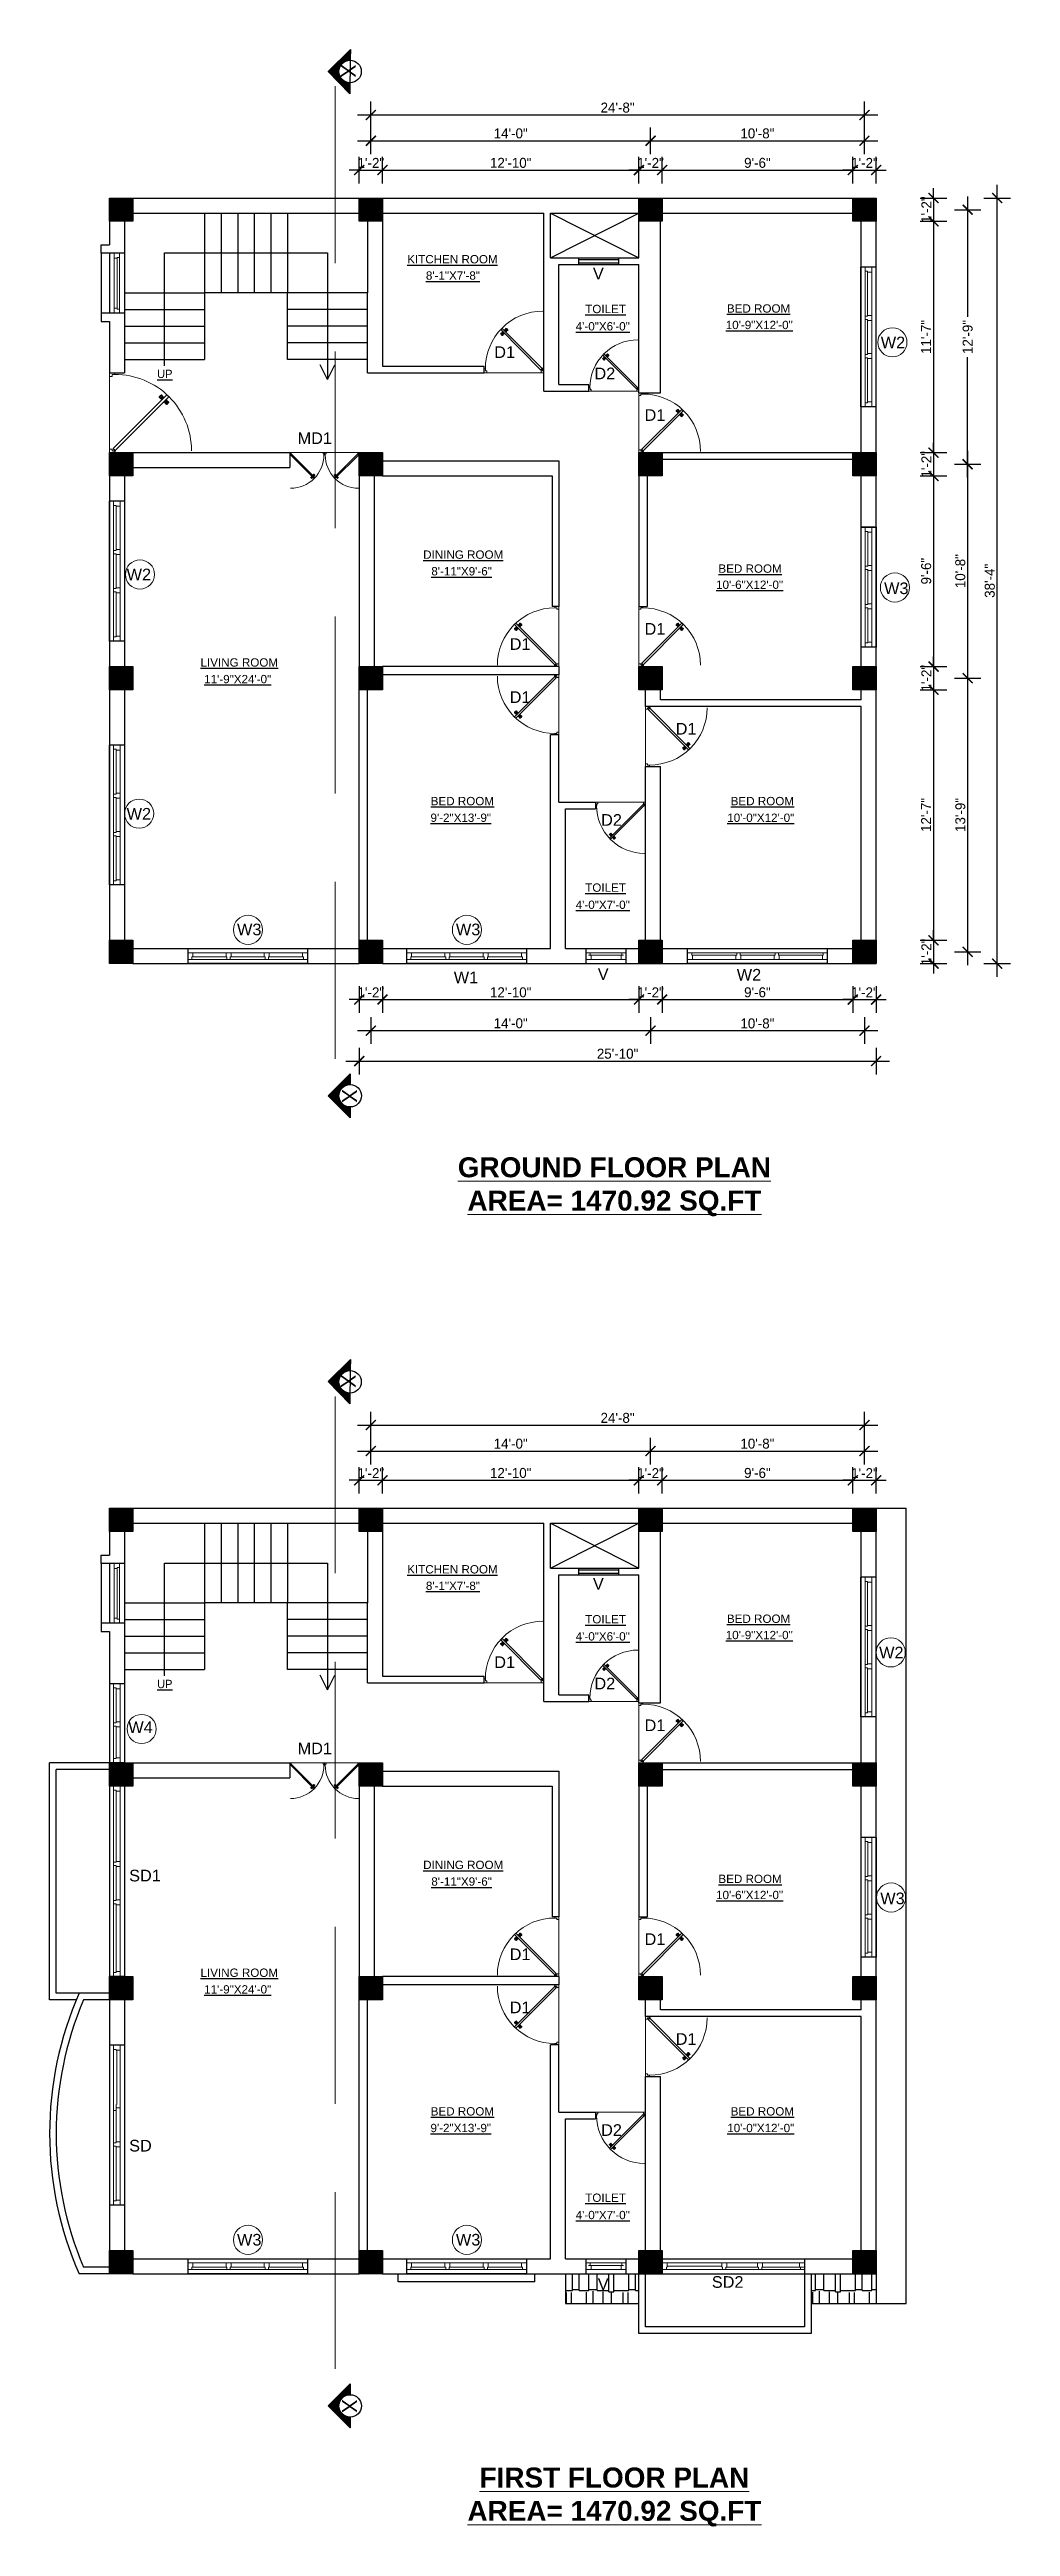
# Model space of a CAD drawing. Header units: inches. Extents: x -343 to 13887, y -13069 to -746.
# Drawn here: x 6872 to 7449, y -8791 to -7303 of the extents above; entities that cross this region are included whole.
import ezdxf

# ---------------------------------------------------------------- set-up
doc = ezdxf.new("R2010")
doc.units = ezdxf.units.IN
doc.header["$LTSCALE"] = 17
doc.header["$MEASUREMENT"] = 0
doc.linetypes.add('21_FP_00$0$HIDDEN', pattern=[0.375, 0.25, -0.125])
doc.linetypes.add('PHANTOM2', pattern=[1.25, 0.625, -0.125, 0.125, -0.125, 0.125, -0.125])
for name, color, linetype, lineweight in [('25 BOT BAR', 12, 'Continuous', 25), ('aa_section_line', 2, 'PHANTOM2', 13), ('door', 202, 'Continuous', 5), ('DOOR & WIN', 1, 'Continuous', 25), ('OUTLINE', 1, 'Continuous', 25), ('PUERTAS', 7, 'Continuous', 9), ('TEXT', 231, 'Continuous', 20), ('WINDOW FRAME PLAN', 162, 'Continuous', 18)]:
    doc.layers.add(name, color=color, linetype=linetype, lineweight=lineweight)
doc.layers.add('A-Sect-Iden', color=111, linetype='Continuous')
doc.styles.add('ARCHITECTURE', font='stylu.ttf')
doc.styles.add('DIMTEXT', font='arial.ttf', dxfattribs={"height": 6})
doc.styles.add('HEADING', font='swissel.ttf')
doc.dimstyles.new('8 SCALE', dxfattribs={"dimscale": 0, "dimtxt": 6, "dimasz": 6, "dimexe": 8, "dimexo": 8, "dimgap": 1.25, "dimtad": 1, "dimdec": 0, "dimzin": 3, "dimdsep": 46, "dimlunit": 4, "dimtxsty": 'ARCHITECTURE', "dimblk": 'ARCHTICK', "dimcen": 8, "dimdle": 8, "dimclrd": 5, "dimclre": 5, "dimclrt": 7, "dimadec": 0, "dimazin": 0, "dimtfac": 0.75, "dimtdec": 0, "dimtix": 1, "dimtmove": 2, "dimatfit": 3, "dimldrblk": 'ARCHTICK', "dimfxl": 8, "dimfxlon": 1, "dimtolj": 1, "dimtzin": 0, "dimlwd": -1, "dimlwe": -1, "dimarcsym": 0})
pattern_1 = [(0, (-1029.181, -7509.58), (25.5, 12), [6, -5, 7, -3, 9, -4]), (0, (-1023.181, -7509.08), (25.5, 12), [5, -19, 4, -6]), (0, (-1011.181, -7510.33), (25.5, 12), [3, -31]), (90, (-1029.1815, -7509.5795), (-8.5, 12), [11.5, -36.5]), (90, (-1023.1815, -7509.5795), (-8.5, 12), [11.25, -36.75]), (90, (-1018.1815, -7509.5795), (-8.5, 12), [10.5, -37.5]), (90, (-1011.1815, -7510.3295), (-8.5, 12), [11.5, -36.5]), (90, (-1008.1815, -7510.3295), (-8.5, 12), [11.5, -36.5]), (90, (-999.1815, -7509.5795), (-8.5, 12), [11, -37])]

msp = doc.modelspace()

# ---------------------------------------------------------------- texts
at = {"layer": 'A-Sect-Iden', "ltscale": 0.5, "char_height": 9, "width": 12.25, "attachment_point": 5, "style": 'HEADING'}
for insert, rotation in [((7051.7, -7315.9), 269.2631), ((7052.4, -7931.9), 269.8551), ((7051.7, -8103.2), 269.2631), ((7052.4, -8719.1), 269.8551)]:
    msp.add_mtext('X', dxfattribs=dict(at, insert=insert, rotation=rotation))
at = {"layer": 'DOOR & WIN', "char_height": 5, "attachment_point": 5}
for s, insert in [('{\\fArial TUR|b0|i0|c0|p34;\\L\\C7;KITCHEN ROOM}', (7114.3, -7429.1)), ('{\\fArial TUR|b0|i0|c0|p34;\\L\\C7;8\'-1"X7\'-8"}', (7114.6, -7438.9)), ('{\\fArial TUR|b0|i0|c162|p34;\\L\\C7;TOILET}', (7206.3, -7459)), ('{\\fArial TUR|b0|i0|c0|p34;\\L\\C7;BED ROOM}', (7298.2, -7458.7)), ('{\\fArial TUR|b0|i0|c0|p34;\\L\\C7;4\'-0"X6\'-0"}', (7204.6, -7469.4)), ('{\\fArial TUR|b0|i0|c0|p34;\\L\\C7;10\'-9"X12\'-0"}', (7298.6, -7468.6)), ('{\\L\\C7;UP}', (6941.5, -7498)), ('{\\fArial TUR|b0|i0|c162|p34;\\L\\C7; \\fArial TUR|b0|i0|c0|p34;DINING \\fArial TUR|b0|i0|c162|p34;ROOM}', (7119.8, -7606.6)), ('{\\fArial TUR|b0|i0|c0|p34;\\L\\C7;8\'-11"X9\'-6"}', (7119.8, -7616.6)), ('{\\fArial TUR|b0|i0|c0|p34;\\L\\C7;BED ROOM}', (7293.1, -7615)), ('{\\fArial TUR|b0|i0|c0|p34;\\L\\C7;10\'-6"X12\'-0"}', (7292.8, -7624.7)), ('{\\fArial TUR|b0|i0|c162|p34;\\L\\C7; \\fArial TUR|b0|i0|c0|p34;LIVING \\fArial TUR|b0|i0|c162|p34;ROOM}', (6985.3, -7671.4)), ('{\\fArial TUR|b0|i0|c0|p34;\\L\\C7;11\'-9"X24\'-0"}', (6985.3, -7681.4)), ('{\\fArial TUR|b0|i0|c162|p34;\\L\\C7; \\fArial TUR|b0|i0|c0|p34;BED \\fArial TUR|b0|i0|c162|p34;ROOM}', (7119.3, -7754.7)), ('{\\fArial TUR|b0|i0|c162|p34;\\L\\C7; \\fArial TUR|b0|i0|c0|p34;BED \\fArial TUR|b0|i0|c162|p34;ROOM}', (7299.5, -7754.7)), ('{\\fArial TUR|b0|i0|c0|p34;\\L\\C7;9\'-2"X13\'-9"}', (7119.3, -7764.7)), ('{\\fArial TUR|b0|i0|c0|p34;\\L\\C7;10\'-0"X12\'-0"}', (7299.5, -7764.7)), ('{\\fArial TUR|b0|i0|c162|p34;\\L\\C7;TOILET}', (7206.3, -7806.7)), ('{\\fArial TUR|b0|i0|c0|p34;\\L\\C7;4\'-0"X7\'-0"}', (7204.6, -7817)), ('{\\fArial TUR|b0|i0|c0|p34;\\L\\C7;KITCHEN ROOM}', (7114.3, -8216.3)), ('{\\fArial TUR|b0|i0|c0|p34;\\L\\C7;8\'-1"X7\'-8"}', (7114.6, -8226.2)), ('{\\fArial TUR|b0|i0|c162|p34;\\L\\C7;TOILET}', (7206.3, -8246.3)), ('{\\fArial TUR|b0|i0|c0|p34;\\L\\C7;BED ROOM}', (7298.2, -8246)), ('{\\fArial TUR|b0|i0|c0|p34;\\L\\C7;4\'-0"X6\'-0"}', (7204.6, -8256.6)), ('{\\fArial TUR|b0|i0|c0|p34;\\L\\C7;10\'-9"X12\'-0"}', (7298.6, -8255.8)), ('{\\L\\C7;UP}', (6941.5, -8285.2)), ('{\\fArial TUR|b0|i0|c162|p34;\\L\\C7; \\fArial TUR|b0|i0|c0|p34;DINING \\fArial TUR|b0|i0|c162|p34;ROOM}', (7119.8, -8393.9)), ('{\\fArial TUR|b0|i0|c0|p34;\\L\\C7;8\'-11"X9\'-6"}', (7119.8, -8403.9)), ('{\\fArial TUR|b0|i0|c0|p34;\\L\\C7;BED ROOM}', (7293.1, -8402.3)), ('{\\fArial TUR|b0|i0|c0|p34;\\L\\C7;10\'-6"X12\'-0"}', (7292.8, -8412)), ('{\\fArial TUR|b0|i0|c162|p34;\\L\\C7; \\fArial TUR|b0|i0|c0|p34;LIVING \\fArial TUR|b0|i0|c162|p34;ROOM}', (6985.3, -8458.7)), ('{\\fArial TUR|b0|i0|c0|p34;\\L\\C7;11\'-9"X24\'-0"}', (6985.3, -8468.7)), ('{\\fArial TUR|b0|i0|c162|p34;\\L\\C7; \\fArial TUR|b0|i0|c0|p34;BED \\fArial TUR|b0|i0|c162|p34;ROOM}', (7119.3, -8542)), ('{\\fArial TUR|b0|i0|c162|p34;\\L\\C7; \\fArial TUR|b0|i0|c0|p34;BED \\fArial TUR|b0|i0|c162|p34;ROOM}', (7299.5, -8542)), ('{\\fArial TUR|b0|i0|c0|p34;\\L\\C7;9\'-2"X13\'-9"}', (7119.3, -8552)), ('{\\fArial TUR|b0|i0|c0|p34;\\L\\C7;10\'-0"X12\'-0"}', (7299.5, -8552)), ('{\\fArial TUR|b0|i0|c0|p34;\\L\\C7;4\'-0"X7\'-0"}', (7204.6, -8604.3)), ('{\\fArial TUR|b0|i0|c162|p34;\\L\\C7;TOILET}', (7206.3, -8593.9))]:
    msp.add_mtext(s, dxfattribs=dict(at, insert=insert))
at = {"layer": 'TEXT', "style": 'DIMTEXT'}
for s, p in [('V', (7198.7, -7441.2)), ('W2', (7371.6, -7482.6)), ('W2', (6918.6, -7622)), ('W3', (7373.6, -7630.3)), ('W2', (6918.6, -7765.8)), ('D2', (7203.6, -7769.5)), ('W1', (7115.1, -7864.1)), ('V', (7201.6, -7862.1)), ('W2', (7285.1, -7862.5)), ('V', (7198.7, -8228.5)), ('W2', (7370.6, -8269.8)), ('W4', (6919.6, -8314.7)), ('SD1', (6920.1, -8403.8)), ('W3', (7371.3, -8417.5)), ('D2', (7203.6, -8556.7)), ('SD', (6920.1, -8566.1)), ('V', (7201.6, -8649.3)), ('SD2', (7270.1, -8648))]:
    msp.add_text(s, height=7, rotation=360, dxfattribs=at).set_placement(p)
for s, p in [('D1', (7139.4, -7488.4)), ('D2', (7199.6, -7501.2)), ('D1', (7229.7, -7526.2)), ('MD1', (7021.3, -7540.1)), ('D1', (7229.7, -7654.7)), ('D1', (7148.7, -7663.8)), ('D1', (7148.7, -7695.7)), ('D1', (7248.4, -7714.7)), ('W3', (6984.9, -7835.3)), ('W3', (7116.4, -7835.3)), ('D1', (7139.4, -8275.6)), ('D2', (7199.6, -8288.4)), ('D1', (7229.7, -8313.5)), ('MD1', (7021.3, -8327.4)), ('D1', (7229.7, -8442)), ('D1', (7148.7, -8451.1)), ('D1', (7148.7, -8483)), ('D1', (7248.4, -8502)), ('W3', (6984.9, -8622.6)), ('W3', (7116.4, -8622.6))]:
    msp.add_text(s, height=7, dxfattribs=at).set_placement(p)
at = {"layer": 'TEXT', "char_height": 12, "width": 396.298, "attachment_point": 2}
for s, insert in [('{\\fArial|b1|i0|c0|p34;\\LGROUND FLOOR PLAN \\PAREA= 1470.92 SQ.FT}', (7211.6, -7968.7)), ('{\\fArial|b1|i0|c0|p34;\\LFIRST FLOOR PLAN \\PAREA= 1470.92 SQ.FT}', (7211.6, -8756))]:
    msp.add_mtext(s, dxfattribs=dict(at, insert=insert))

# ---------------------------------------------------------------- blocks, each defined once
blk = doc.blocks.new('DFFDFD')
at = {"layer": 'DOOR & WIN'}
for p, q in [((-13646.8, -2252.3), (-13646.8, -2168.3)), ((-13637.8, -2168.3), (-13646.8, -2168.3)), ((-13637.8, -2168.3), (-13637.8, -2252.3)), ((-13637.8, -2252.3), (-13646.8, -2252.3)), ((-13637.8, -2252.3), (-13646.8, -2252.3))]:
    blk.add_line(p, q, dxfattribs=at)
at = {"layer": 'WINDOW FRAME PLAN'}
for p, q in [((-13644.3, -2168.3), (-13644.3, -2170.8)), ((-13644.3, -2249.8), (-13644.3, -2170.8)), ((-13644.3, -2170.8), (-13642.8, -2170.8)), ((-13642.8, -2170.8), (-13642.8, -2171.3)), ((-13642.8, -2171.3), (-13642.8, -2197.8)), ((-13642.8, -2171.3), (-13640.3, -2171.3)), ((-13640.3, -2168.3), (-13640.3, -2171.3)), ((-13640.3, -2171.3), (-13640.3, -2249.3)), ((-13644.3, -2197.8), (-13642.8, -2197.8)), ((-13644.3, -2199.8), (-13642.8, -2199.8)), ((-13642.8, -2197.3), (-13640.3, -2197.3)), ((-13642.8, -2199.8), (-13642.8, -2200.3)), ((-13642.8, -2199.8), (-13642.8, -2220.8)), ((-13642.8, -2200.3), (-13640.3, -2200.3)), ((-13644.3, -2220.8), (-13642.8, -2220.8)), ((-13644.3, -2222.8), (-13642.8, -2222.8)), ((-13642.8, -2220.3), (-13640.3, -2220.3)), ((-13642.8, -2220.8), (-13642.8, -2220.3)), ((-13642.8, -2222.8), (-13642.8, -2249.3)), ((-13642.8, -2223.3), (-13640.3, -2223.3)), ((-13644.3, -2252.3), (-13644.3, -2249.8)), ((-13644.3, -2249.8), (-13642.8, -2249.8)), ((-13642.8, -2249.3), (-13640.3, -2249.3)), ((-13642.8, -2249.8), (-13642.8, -2249.3)), ((-13640.3, -2252.3), (-13640.3, -2249.3))]:
    blk.add_line(p, q, dxfattribs=at)
blk = doc.blocks.new('3ft')
at = {"layer": 'PUERTAS', "color": 6}
for p, q in [((1, 2.5), (25.2, 26.7)), ((26, 25.9), (1.8, 1.6)), ((26, 25.9), (25.2, 26.7)), ((0, 2.4), (0, 0)), ((0.7, 2.4), (0, 2.4)), ((1.6, 0), (0, 0)), ((0.7, 1.5), (0.7, 2.4)), ((0.8, 1.5), (0.7, 1.5)), ((0.8, 1.5), (0.8, 2.4)), ((0.8, 1.2), (0.8, 1.5)), ((1.6, 1.2), (0.8, 1.2)), ((1.6, 1.8), (0.9, 2.5)), ((1.6, 1.9), (1, 2.5)), ((1.6, 1.9), (1.6, 1.8)), ((1.8, 1.6), (1.6, 1.8)), ((1.6, 0), (1.6, 1.2)), ((34.4, 0), (34.4, 1.2)), ((34.4, 1.2), (35.2, 1.2)), ((34.4, 0), (36, 0)), ((35.2, 1.2), (35.2, 2.4)), ((35.2, 2.4), (36, 2.4)), ((36, 0), (36, 2.4))]:
    blk.add_line(p, q, dxfattribs=at)
at = {"layer": 'PUERTAS', "color": 8}
for p, q in [((22.6, 24.9), (21.6, 25.7)), ((22.6, 25), (21.7, 25.7)), ((22.7, 25.1), (21.8, 25.9)), ((22.1, 26.3), (22, 26.1)), ((22.9, 25.2), (22, 26.1)), ((22.1, 26.3), (22.3, 26.4)), ((22.3, 26.4), (22.3, 26.4)), ((23.2, 25.5), (22.3, 26.4)), ((23.3, 25.7), (22.5, 26.6)), ((23.5, 25.8), (22.7, 26.8)), ((23.4, 25.8), (22.7, 26.7)), ((22.7, 24.3), (23, 24.8)), ((23, 25), (22.8, 25.1)), ((23, 25), (22.9, 25.2)), ((23, 25), (22.9, 25.1)), ((22.9, 24.5), (23.1, 24.9)), ((23.1, 25.1), (23, 25.2)), ((23.1, 24.8), (23.2, 25)), ((23.3, 25.3), (23.2, 25.4)), ((23.4, 25.4), (23.3, 25.6)), ((23.4, 25.4), (23.3, 25.5)), ((23.4, 25.4), (23.3, 25.5)), ((23.3, 24.9), (23.3, 25.1)), ((23.5, 25.1), (23.3, 25.1)), ((23.6, 25.3), (23.4, 25.2)), ((23.9, 25.5), (23.5, 25.3)), ((24.1, 25.7), (23.6, 25.4)), ((23.6, 23.4), (24.1, 23.7)), ((23.8, 23.6), (24.2, 23.8)), ((24.1, 23.8), (24.3, 23.9)), ((24.2, 24), (24.4, 24)), ((24.2, 23.3), (25, 22.3)), ((24.3, 23.7), (24.4, 23.6)), ((24.3, 23.7), (24.5, 23.6)), ((24.3, 23.6), (24.4, 23.5)), ((24.3, 23.3), (25.1, 22.4)), ((24.4, 24.2), (24.4, 24)), ((24.4, 23.8), (24.5, 23.7)), ((24.4, 23.4), (25.2, 22.5)), ((24.6, 24.3), (24.5, 24.1)), ((24.5, 23.6), (25.4, 22.7)), ((24.8, 24.6), (24.6, 24.2)), ((24.6, 24), (24.7, 23.9)), ((25, 24.8), (24.7, 24.3)), ((24.7, 24.1), (24.8, 23.9)), ((24.7, 24.1), (24.8, 24)), ((24.8, 24.1), (24.9, 24)), ((24.8, 23.8), (25.7, 23)), ((25, 24), (25.9, 23.2)), ((25.1, 24.2), (26.1, 23.4)), ((25.1, 24.1), (26, 23.3)), ((25.6, 22.8), (25.4, 22.7)), ((25.6, 22.8), (25.7, 23)), ((25.7, 23), (25.7, 23)), ((0, 0), (36, 0))]:
    blk.add_line(p, q, dxfattribs=at)
at = {"layer": 'PUERTAS', "color": 1}
for p, q in [((21.7, 25.8), (22.1, 26.3)), ((21.7, 25.7), (22.2, 26.2)), ((21.7, 25.8), (21.7, 25.8)), ((22.5, 25), (21.7, 25.6)), ((22.6, 26.7), (22.1, 26.3)), ((22.7, 26.7), (22.2, 26.2)), ((22.6, 26.7), (22.6, 26.7)), ((22.6, 25), (23, 25.4)), ((22.6, 24.3), (22.9, 24.7)), ((22.6, 24.1), (22.6, 24.1)), ((22.7, 25.1), (22.7, 25.1)), ((23.4, 25.9), (22.8, 26.7)), ((22.8, 25.1), (23.1, 25.3)), ((22.9, 25), (22.8, 25.1)), ((22.9, 24.9), (23.2, 25.2)), ((22.9, 24.8), (22.9, 24.8)), ((22.9, 24.7), (22.9, 24.7)), ((23.4, 25.8), (23, 25.4)), ((23.3, 25.6), (23.1, 25.3)), ((23.5, 25.5), (23.2, 25.2)), ((23.3, 25.7), (23.3, 25.7)), ((23.4, 25.5), (23.3, 25.6)), ((23.4, 23.3), (23.4, 23.3)), ((23.6, 25.5), (23.6, 25.5)), ((23.6, 23.3), (24, 23.6)), ((24.1, 25.8), (23.7, 25.5)), ((23.7, 25.5), (23.7, 25.5)), ((24, 23.6), (24, 23.6)), ((24.1, 23.6), (24.1, 23.6)), ((24.3, 25.8), (24.3, 25.8)), ((24.3, 23.6), (24.5, 23.9)), ((24.3, 23.3), (24.7, 23.7)), ((24.3, 23.6), (24.4, 23.5)), ((24.3, 23.2), (24.9, 22.4)), ((24.4, 23.5), (24.6, 23.8)), ((24.4, 23.4), (24.4, 23.4)), ((24.8, 24.1), (24.5, 23.9)), ((24.9, 24), (24.6, 23.8)), ((25.1, 24.1), (24.7, 23.7)), ((25.1, 24.8), (24.8, 24.4)), ((24.8, 24.4), (24.8, 24.4)), ((24.8, 24.3), (24.8, 24.3)), ((24.8, 24.1), (24.9, 24)), ((25, 24), (25, 24)), ((25, 22.4), (25.5, 22.9)), ((25.1, 25), (25.1, 25)), ((25.1, 22.4), (25.6, 22.8)), ((25.1, 22.4), (25.1, 22.4)), ((25.2, 24.1), (26, 23.5)), ((26, 23.4), (25.5, 22.9)), ((26, 23.3), (25.6, 22.8)), ((26, 23.3), (26, 23.3))]:
    blk.add_line(p, q, dxfattribs=at)
at = {"layer": 'PUERTAS', "color": 2}
for p, q in [((22, 26.1), (22, 26.1)), ((25.4, 22.7), (25.4, 22.7))]:
    blk.add_line(p, q, dxfattribs=at)
at = {"layer": 'PUERTAS', "color": 6}
for radius in [0.155, 0.0752]:
    blk.add_circle((0.8, 2.6), radius, dxfattribs=at)
blk.add_arc((0.8, 2.6), 34.4, 359.7285, 90.0333, dxfattribs=at)
at = {"layer": 'PUERTAS', "color": 1}
for centre, start, end in [((22.5, 25), 231.0764, 315), ((22.7, 24.2), 135, 225), ((22.7, 26.7), 38.9236, 135), ((22.8, 25.1), 225, 315), ((23, 24.9), 135, 219.7428), ((22.9, 24.8), 315, 39.7428), ((23.3, 25.6), 315, 45), ((23.4, 25.9), 315, 38.9236), ((23.5, 23.4), 225, 315), ((23.5, 25.4), 50.2572, 135), ((23.6, 25.5), 230.2572, 315), ((24.1, 23.6), 50.2572, 135), ((24.2, 25.7), 45, 135), ((24.2, 23.7), 230.2572, 315), ((24.3, 23.2), 135, 218.9236), ((24.4, 23.5), 135, 225), ((24.8, 24.3), 135, 219.7428), ((24.7, 24.2), 315, 39.7428), ((24.9, 24), 45, 135), ((25, 22.4), 218.9236, 315), ((25, 24.9), 315, 45), ((25.2, 24.1), 51.0764, 135), ((26, 23.4), 315, 51.0764)]:
    blk.add_arc(centre, 0.08, start, end, dxfattribs=at)
blk = doc.blocks.new('*U2802')
at = {"color": 3, "xscale": -1}
blk.add_blockref('3ft', (42, 0), dxfattribs=at)
blk = doc.blocks.new('2ft6in')
at = {"layer": 'PUERTAS', "color": 2}
for p, q in [((0.8, 2.1), (21, 22.3)), ((21.7, 21.6), (1.5, 1.4)), ((18.3, 21.8), (18.3, 21.8)), ((21.7, 21.6), (21, 22.3)), ((21.2, 18.9), (21.2, 18.9)), ((0, 2), (0, 0)), ((0.6, 2), (0, 2)), ((1.3, 0), (0, 0)), ((0.6, 1.3), (0.6, 2)), ((0.7, 1.3), (0.6, 1.3)), ((0.7, 1.3), (0.7, 2)), ((0.7, 1), (0.7, 1.3)), ((1.3, 1), (0.7, 1)), ((1.4, 1.6), (0.8, 2.1)), ((1.3, 1.5), (0.8, 2.1)), ((1.4, 1.6), (1.3, 1.5)), ((1.5, 1.4), (1.3, 1.5)), ((1.3, 0), (1.3, 1)), ((28.7, 0), (28.7, 1)), ((28.7, 1), (29.3, 1)), ((28.7, 0), (30, 0)), ((29.3, 1), (29.3, 2)), ((29.3, 2), (30, 2)), ((30, 0), (30, 2))]:
    blk.add_line(p, q, dxfattribs=at)
at = {"layer": 'PUERTAS', "color": 8}
for p, q in [((18.8, 20.8), (18, 21.4)), ((18.9, 20.8), (18.1, 21.5)), ((19, 20.9), (18.2, 21.6)), ((18.4, 21.9), (18.3, 21.8)), ((19.1, 21), (18.3, 21.7)), ((18.4, 21.9), (18.6, 22)), ((18.6, 22), (18.6, 22)), ((19.3, 21.3), (18.6, 22)), ((19.4, 21.4), (18.8, 22.1)), ((19.6, 21.5), (18.9, 22.3)), ((19.5, 21.5), (18.9, 22.3)), ((18.9, 20.3), (19.2, 20.7)), ((19.1, 20.8), (19, 20.9)), ((19.2, 20.9), (19.1, 21)), ((19.1, 20.8), (19.1, 20.9)), ((19.1, 20.4), (19.3, 20.8)), ((19.3, 20.9), (19.2, 21)), ((19.4, 21.1), (19.3, 21.2)), ((19.3, 20.6), (19.3, 20.8)), ((19.5, 21.2), (19.4, 21.3)), ((19.5, 21.2), (19.4, 21.3)), ((19.5, 21.1), (19.4, 21.2)), ((19.4, 20.8), (19.4, 20.9)), ((19.6, 20.9), (19.4, 20.9)), ((19.7, 21.1), (19.5, 21)), ((20.1, 21.4), (19.6, 21.1)), ((19.9, 21.2), (19.6, 21.1)), ((19.7, 19.5), (20.1, 19.8)), ((19.9, 19.7), (20.2, 19.8)), ((20.1, 19.9), (20.3, 19.9)), ((20.2, 20), (20.3, 20)), ((20.2, 19.7), (20.3, 19.6)), ((20.2, 19.7), (20.3, 19.6)), ((20.2, 19.4), (20.9, 18.7)), ((20.2, 19.4), (20.8, 18.6)), ((20.3, 20.1), (20.4, 20)), ((20.3, 19.8), (20.4, 19.7)), ((20.3, 19.5), (21, 18.8)), ((20.5, 20.3), (20.4, 20.1)), ((20.4, 19.8), (20.4, 19.7)), ((20.7, 20.5), (20.5, 20.2)), ((20.5, 20), (20.6, 19.9)), ((20.5, 19.6), (21.1, 18.9)), ((20.8, 20.6), (20.6, 20.2)), ((20.6, 20.1), (20.7, 20)), ((20.6, 20.1), (20.7, 20)), ((20.6, 20), (20.7, 20)), ((20.7, 19.9), (21.4, 19.2)), ((20.8, 20), (21.6, 19.3)), ((20.9, 20.1), (21.7, 19.5)), ((21, 20.1), (21.7, 19.5)), ((21.3, 19), (21.2, 18.9)), ((21.3, 19), (21.4, 19.1)), ((21.4, 19.2), (21.4, 19.1)), ((0, 0), (30, 0))]:
    blk.add_line(p, q, dxfattribs=at)
at = {"layer": 'PUERTAS', "color": 1}
for p, q in [((18.1, 21.5), (18.5, 21.9)), ((18.1, 21.4), (18.5, 21.9)), ((18.1, 21.5), (18.1, 21.5)), ((18.7, 20.8), (18.1, 21.3)), ((18.9, 22.3), (18.5, 21.9)), ((18.8, 22.2), (18.5, 21.9)), ((18.8, 22.2), (18.8, 22.2)), ((18.8, 20.8), (19.2, 21.2)), ((18.8, 20.2), (19.1, 20.6)), ((18.9, 20.1), (18.8, 20.1)), ((18.9, 20.9), (18.9, 20.9)), ((19.5, 21.6), (19, 22.3)), ((19, 20.9), (19.2, 21.1)), ((19.1, 20.8), (19, 20.9)), ((19.1, 20.8), (19.3, 21)), ((19.1, 20.7), (19.1, 20.7)), ((19.1, 20.6), (19.1, 20.6)), ((19.5, 21.5), (19.2, 21.2)), ((19.5, 21.3), (19.2, 21.1)), ((19.5, 21.2), (19.3, 21)), ((19.4, 21.4), (19.5, 21.4)), ((19.5, 21.2), (19.4, 21.3)), ((19.5, 19.4), (19.5, 19.4)), ((19.6, 21.2), (19.6, 21.2)), ((19.6, 19.4), (20, 19.7)), ((20.1, 21.5), (19.7, 21.2)), ((19.7, 21.2), (19.7, 21.2)), ((20, 19.7), (20, 19.7)), ((20.1, 19.7), (20.1, 19.7)), ((20.2, 21.5), (20.2, 21.5)), ((20.2, 19.7), (20.4, 19.9)), ((20.2, 19.4), (20.6, 19.8)), ((20.2, 19.7), (20.3, 19.6)), ((20.2, 19.3), (20.8, 18.6)), ((20.3, 19.6), (20.5, 19.8)), ((20.3, 19.5), (20.3, 19.5)), ((20.6, 20.1), (20.4, 19.9)), ((20.7, 20), (20.5, 19.8)), ((20.7, 20.2), (20.6, 20.2)), ((20.9, 20.1), (20.6, 19.8)), ((20.6, 20.1), (20.7, 20)), ((20.9, 20.7), (20.7, 20.3)), ((20.7, 20.3), (20.7, 20.3)), ((20.8, 20), (20.8, 20)), ((20.9, 20.8), (20.9, 20.8)), ((20.9, 18.6), (21.3, 19.1)), ((20.9, 18.7), (21.3, 19)), ((20.9, 18.7), (20.9, 18.7)), ((21, 20.1), (21.7, 19.6)), ((21.7, 19.5), (21.3, 19.1)), ((21.7, 19.4), (21.3, 19)), ((21.6, 19.4), (21.7, 19.4))]:
    blk.add_line(p, q, dxfattribs=at)
at = {"layer": 'PUERTAS', "color": 2}
for radius in [0.129, 0.0627]:
    blk.add_circle((0.7, 2.1), radius, dxfattribs=at)
at = {"layer": 'PUERTAS', "color": 8}
blk.add_arc((0.7, 2.1), 28.7, 359.7285, 90.0333, dxfattribs=at)
at = {"layer": 'PUERTAS', "color": 1}
for centre, start, end in [((18.8, 20.8), 231.0764, 315), ((18.9, 20.2), 135, 225), ((18.9, 22.2), 38.9236, 135), ((19, 20.9), 225, 315), ((19.2, 20.7), 135, 219.7428), ((19.1, 20.6), 315, 39.7428), ((19.5, 21.6), 315, 38.9236), ((19.4, 21.4), 315, 45), ((19.6, 21.2), 50.2572, 135), ((19.6, 19.5), 225, 315), ((19.7, 21.3), 230.2572, 315), ((20.1, 19.6), 50.2572, 135), ((20.2, 21.4), 45, 135), ((20.2, 19.7), 230.2572, 315), ((20.3, 19.4), 135, 218.9236), ((20.4, 19.5), 135, 225), ((20.7, 20.3), 135, 219.7428), ((20.6, 20.2), 315, 39.7428), ((20.8, 20), 45, 135), ((20.8, 18.7), 218.9236, 315), ((20.9, 20.7), 315, 45), ((21, 20.1), 51.0764, 135), ((21.7, 19.5), 315, 51.0764)]:
    blk.add_arc(centre, 0.0667, start, end, dxfattribs=at)
blk = doc.blocks.new('*U2794')
at = {"color": 3, "xscale": -1}
blk.add_blockref('2ft6in', (42, 0), dxfattribs=at)
blk = doc.blocks.new('MAIN DLOOR')
at = {"layer": 'door', "color": 3, "yscale": 0.7999999999374268, "zscale": 0.7999999998966563, "rotation": 180}
for p, xscale in [((11264.7, 306.6), 0.7999999999592546), ((11245.5, 306.6), -0.7999999999592546)]:
    blk.add_blockref('*U2794', p, dxfattribs=dict(at, xscale=xscale))
blk = doc.blocks.new('ffddd')
at = {"layer": 'DOOR & WIN'}
for p, q in [((-13345.3, -2388.1), (-13345.3, -2316.1)), ((-13336.3, -2316.1), (-13345.3, -2316.1)), ((-13336.3, -2316.1), (-13336.3, -2388.1)), ((-13336.3, -2388.1), (-13345.3, -2388.1)), ((-13336.3, -2388.1), (-13345.3, -2388.1))]:
    blk.add_line(p, q, dxfattribs=at)
at = {"layer": 'WINDOW FRAME PLAN'}
for p, q in [((-13342.8, -2316.1), (-13342.8, -2318.6)), ((-13342.8, -2385.6), (-13342.8, -2318.6)), ((-13342.8, -2318.6), (-13341.3, -2318.6)), ((-13341.3, -2318.6), (-13341.3, -2319.1)), ((-13341.3, -2319.1), (-13341.3, -2339.6)), ((-13341.3, -2319.1), (-13338.8, -2319.1)), ((-13338.8, -2316.1), (-13338.8, -2319.1)), ((-13338.8, -2319.1), (-13338.8, -2385.1)), ((-13342.8, -2339.6), (-13341.3, -2339.6)), ((-13342.8, -2341.6), (-13341.3, -2341.6)), ((-13341.3, -2339.1), (-13338.8, -2339.1)), ((-13341.3, -2341.6), (-13341.3, -2342.1)), ((-13341.3, -2341.6), (-13341.3, -2362.6)), ((-13341.3, -2342.1), (-13338.8, -2342.1)), ((-13342.8, -2362.6), (-13341.3, -2362.6)), ((-13342.8, -2364.6), (-13341.3, -2364.6)), ((-13341.3, -2362.1), (-13338.8, -2362.1)), ((-13341.3, -2362.6), (-13341.3, -2362.1)), ((-13341.3, -2364.6), (-13341.3, -2385.6)), ((-13341.3, -2365.1), (-13338.8, -2365.1)), ((-13342.8, -2388.1), (-13342.8, -2385.6)), ((-13342.8, -2385.6), (-13341.3, -2385.6)), ((-13341.3, -2385.1), (-13338.8, -2385.1)), ((-13341.3, -2385.6), (-13341.3, -2385.1)), ((-13338.8, -2388.1), (-13338.8, -2385.1))]:
    blk.add_line(p, q, dxfattribs=at)
blk = doc.blocks.new('FDFDFDF')
at = {"layer": 'DOOR & WIN'}
for p, q in [((-13510.5, -2586), (-13510.5, -2577)), ((-13510.5, -2586), (-13510.5, -2577)), ((-13486.5, -2586), (-13486.5, -2577))]:
    blk.add_line(p, q, dxfattribs=at)
at = {"layer": 'WINDOW FRAME PLAN'}
for p, q in [((-13510.5, -2579.5), (-13486.5, -2579.5)), ((-13510.5, -2579.5), (-13508, -2579.5)), ((-13486.5, -2583.5), (-13510.5, -2583.5)), ((-13510.5, -2583.5), (-13507.5, -2583.5)), ((-13488, -2581), (-13509, -2581)), ((-13508, -2579.5), (-13508, -2581)), ((-13508, -2581), (-13507.5, -2581)), ((-13507.5, -2581), (-13507.5, -2583.5)), ((-13489.5, -2581), (-13489.5, -2583.5)), ((-13489, -2581), (-13489.5, -2581)), ((-13486.5, -2583.5), (-13489.5, -2583.5)), ((-13486.5, -2579.5), (-13489, -2579.5)), ((-13489, -2579.5), (-13489, -2581))]:
    blk.add_line(p, q, dxfattribs=at)
blk = doc.blocks.new('_ArchTick')
at = {"color": 0, "linetype": 'ByBlock', "const_width": 0.15}
blk.add_lwpolyline([(-0.5, -0.5), (0.5, 0.5)], dxfattribs=at)
blk = doc.blocks.new('*D3013')
at = {"layer": 'Defpoints', "color": 0, "transparency": 16777216}
for p in [(7072.3, -7375.5), (7058.3, -7392.3), (7072.3, -7392.3)]:
    blk.add_point(p, dxfattribs=at)
at = {"layer": 'OUTLINE', "color": 5, "transparency": 16777216}
for p, q in [((7058.3, -7375.5), (7052.3, -7375.5)), ((7058.3, -7383.5), (7058.3, -7367.5)), ((7058.3, -7375.5), (7072.3, -7375.5)), ((7072.3, -7383.5), (7072.3, -7367.5)), ((7072.3, -7375.5), (7078.3, -7375.5))]:
    blk.add_line(p, q, dxfattribs=at)
at = {"layer": 'OUTLINE', "color": 5, "transparency": 16777216, "xscale": 6, "yscale": 6, "zscale": 6}
blk.add_blockref('_ArchTick', (7058.3, -7375.5), dxfattribs=at)
at = {"layer": 'OUTLINE', "color": 5, "transparency": 16777216, "xscale": 6, "yscale": 6, "zscale": 6, "rotation": 180}
blk.add_blockref('_ArchTick', (7072.3, -7375.5), dxfattribs=at)
at = {"layer": 'OUTLINE', "color": 7, "transparency": 16777216, "insert": (7065.3, -7371.2), "char_height": 6, "attachment_point": 5, "style": 'ARCHITECTURE'}
blk.add_mtext('\\A1;1\'-2"', dxfattribs=at)
blk = doc.blocks.new('*D3014')
at = {"layer": 'Defpoints', "color": 0, "transparency": 16777216}
for p in [(7226.3, -7375.5), (7072.3, -7392.3), (7226.3, -7392.3)]:
    blk.add_point(p, dxfattribs=at)
at = {"layer": 'OUTLINE', "color": 5, "transparency": 16777216}
for p, q in [((7064.3, -7375.5), (7234.3, -7375.5)), ((7072.3, -7383.5), (7072.3, -7367.5)), ((7226.3, -7383.5), (7226.3, -7367.5))]:
    blk.add_line(p, q, dxfattribs=at)
at = {"layer": 'OUTLINE', "color": 5, "transparency": 16777216, "xscale": 6, "yscale": 6, "zscale": 6, "rotation": 180}
blk.add_blockref('_ArchTick', (7072.3, -7375.5), dxfattribs=at)
at = {"layer": 'OUTLINE', "color": 5, "transparency": 16777216, "xscale": 6, "yscale": 6, "zscale": 6}
blk.add_blockref('_ArchTick', (7226.3, -7375.5), dxfattribs=at)
at = {"layer": 'OUTLINE', "color": 7, "transparency": 16777216, "insert": (7149.3, -7371.2), "char_height": 6, "attachment_point": 5, "style": 'ARCHITECTURE'}
blk.add_mtext('\\A1;12\'-10"', dxfattribs=at)
blk = doc.blocks.new('*D3015')
at = {"layer": 'Defpoints', "color": 0, "transparency": 16777216}
for p in [(7240.3, -7375.5), (7226.3, -7392.3), (7240.3, -7392.3)]:
    blk.add_point(p, dxfattribs=at)
at = {"layer": 'OUTLINE', "color": 5, "transparency": 16777216}
for p, q in [((7226.3, -7375.5), (7220.3, -7375.5)), ((7226.3, -7383.5), (7226.3, -7367.5)), ((7226.3, -7375.5), (7240.3, -7375.5)), ((7240.3, -7383.5), (7240.3, -7367.5)), ((7240.3, -7375.5), (7246.3, -7375.5))]:
    blk.add_line(p, q, dxfattribs=at)
at = {"layer": 'OUTLINE', "color": 5, "transparency": 16777216, "xscale": 6, "yscale": 6, "zscale": 6}
blk.add_blockref('_ArchTick', (7226.3, -7375.5), dxfattribs=at)
at = {"layer": 'OUTLINE', "color": 5, "transparency": 16777216, "xscale": 6, "yscale": 6, "zscale": 6, "rotation": 180}
blk.add_blockref('_ArchTick', (7240.3, -7375.5), dxfattribs=at)
at = {"layer": 'OUTLINE', "color": 7, "transparency": 16777216, "insert": (7233.3, -7371.2), "char_height": 6, "attachment_point": 5, "style": 'ARCHITECTURE'}
blk.add_mtext('\\A1;1\'-2"', dxfattribs=at)
blk = doc.blocks.new('*D3016')
at = {"layer": 'Defpoints', "color": 0, "transparency": 16777216}
for p in [(7354.8, -7375.5), (7240.3, -7392.3), (7354.8, -7392.3)]:
    blk.add_point(p, dxfattribs=at)
at = {"layer": 'OUTLINE', "color": 5, "transparency": 16777216}
for p, q in [((7232.3, -7375.5), (7362.8, -7375.5)), ((7240.3, -7383.5), (7240.3, -7367.5)), ((7354.8, -7383.5), (7354.8, -7367.5))]:
    blk.add_line(p, q, dxfattribs=at)
at = {"layer": 'OUTLINE', "color": 5, "transparency": 16777216, "xscale": 6, "yscale": 6, "zscale": 6, "rotation": 180}
blk.add_blockref('_ArchTick', (7240.3, -7375.5), dxfattribs=at)
at = {"layer": 'OUTLINE', "color": 5, "transparency": 16777216, "xscale": 6, "yscale": 6, "zscale": 6}
blk.add_blockref('_ArchTick', (7354.8, -7375.5), dxfattribs=at)
at = {"layer": 'OUTLINE', "color": 7, "transparency": 16777216, "insert": (7297.5, -7371.2), "char_height": 6, "attachment_point": 5, "style": 'ARCHITECTURE'}
blk.add_mtext('\\A1;9\'-6"', dxfattribs=at)
blk = doc.blocks.new('*D3017')
at = {"layer": 'Defpoints', "color": 0, "transparency": 16777216}
for p in [(7368.8, -7375.5), (7354.8, -7392.3), (7368.8, -7392.3)]:
    blk.add_point(p, dxfattribs=at)
at = {"layer": 'OUTLINE', "color": 5, "transparency": 16777216}
for p, q in [((7354.8, -7375.5), (7348.8, -7375.5)), ((7354.8, -7383.5), (7354.8, -7367.5)), ((7354.8, -7375.5), (7368.8, -7375.5)), ((7368.8, -7383.5), (7368.8, -7367.5)), ((7368.8, -7375.5), (7374.8, -7375.5))]:
    blk.add_line(p, q, dxfattribs=at)
at = {"layer": 'OUTLINE', "color": 5, "transparency": 16777216, "xscale": 6, "yscale": 6, "zscale": 6}
blk.add_blockref('_ArchTick', (7354.8, -7375.5), dxfattribs=at)
at = {"layer": 'OUTLINE', "color": 5, "transparency": 16777216, "xscale": 6, "yscale": 6, "zscale": 6, "rotation": 180}
blk.add_blockref('_ArchTick', (7368.8, -7375.5), dxfattribs=at)
at = {"layer": 'OUTLINE', "color": 7, "transparency": 16777216, "insert": (7361.8, -7371.2), "char_height": 6, "attachment_point": 5, "style": 'ARCHITECTURE'}
blk.add_mtext('\\A1;1\'-2"', dxfattribs=at)
blk = doc.blocks.new('*D3018')
at = {"layer": 'Defpoints', "color": 0, "transparency": 16777216}
for p in [(7233.3, -7357.9), (7065.3, -7399.3), (7233.3, -7399.3)]:
    blk.add_point(p, dxfattribs=at)
at = {"layer": 'OUTLINE', "color": 5, "transparency": 16777216}
for p, q in [((7065.3, -7365.9), (7065.3, -7349.9)), ((7233.3, -7365.9), (7233.3, -7349.9)), ((7057.3, -7357.9), (7241.3, -7357.9))]:
    blk.add_line(p, q, dxfattribs=at)
at = {"layer": 'OUTLINE', "color": 5, "transparency": 16777216, "xscale": 6, "yscale": 6, "zscale": 6, "rotation": 180}
blk.add_blockref('_ArchTick', (7065.3, -7357.9), dxfattribs=at)
at = {"layer": 'OUTLINE', "color": 5, "transparency": 16777216, "xscale": 6, "yscale": 6, "zscale": 6}
blk.add_blockref('_ArchTick', (7233.3, -7357.9), dxfattribs=at)
at = {"layer": 'OUTLINE', "color": 7, "transparency": 16777216, "insert": (7149.3, -7353.5), "char_height": 6, "attachment_point": 5, "style": 'ARCHITECTURE'}
blk.add_mtext('\\A1;14\'-0"', dxfattribs=at)
blk = doc.blocks.new('*D3019')
at = {"layer": 'Defpoints', "color": 0, "transparency": 16777216}
for p in [(7361.8, -7357.9), (7233.3, -7399.3), (7361.8, -7399.3)]:
    blk.add_point(p, dxfattribs=at)
at = {"layer": 'OUTLINE', "color": 5, "transparency": 16777216}
for p, q in [((7233.3, -7365.9), (7233.3, -7349.9)), ((7361.8, -7365.9), (7361.8, -7349.9)), ((7225.3, -7357.9), (7369.8, -7357.9))]:
    blk.add_line(p, q, dxfattribs=at)
at = {"layer": 'OUTLINE', "color": 5, "transparency": 16777216, "xscale": 6, "yscale": 6, "zscale": 6, "rotation": 180}
blk.add_blockref('_ArchTick', (7233.3, -7357.9), dxfattribs=at)
at = {"layer": 'OUTLINE', "color": 5, "transparency": 16777216, "xscale": 6, "yscale": 6, "zscale": 6}
blk.add_blockref('_ArchTick', (7361.8, -7357.9), dxfattribs=at)
at = {"layer": 'OUTLINE', "color": 7, "transparency": 16777216, "insert": (7297.5, -7353.5), "char_height": 6, "attachment_point": 5, "style": 'ARCHITECTURE'}
blk.add_mtext('\\A1;10\'-8"', dxfattribs=at)
blk = doc.blocks.new('*D3020')
at = {"layer": 'Defpoints', "color": 0, "transparency": 16777216}
for p in [(7361.8, -7342.4), (7065.3, -7399.3), (7361.8, -7399.3)]:
    blk.add_point(p, dxfattribs=at)
at = {"layer": 'OUTLINE', "color": 5, "transparency": 16777216}
for p, q in [((7065.3, -7350.4), (7065.3, -7334.4)), ((7361.8, -7350.4), (7361.8, -7334.4)), ((7057.3, -7342.4), (7369.8, -7342.4))]:
    blk.add_line(p, q, dxfattribs=at)
at = {"layer": 'OUTLINE', "color": 5, "transparency": 16777216, "xscale": 6, "yscale": 6, "zscale": 6, "rotation": 180}
blk.add_blockref('_ArchTick', (7065.3, -7342.4), dxfattribs=at)
at = {"layer": 'OUTLINE', "color": 5, "transparency": 16777216, "xscale": 6, "yscale": 6, "zscale": 6}
blk.add_blockref('_ArchTick', (7361.8, -7342.4), dxfattribs=at)
at = {"layer": 'OUTLINE', "color": 7, "transparency": 16777216, "insert": (7213.5, -7338), "char_height": 6, "attachment_point": 5, "style": 'ARCHITECTURE'}
blk.add_mtext('\\A1;24\'-8"', dxfattribs=at)
blk = doc.blocks.new('*D3021')
at = {"layer": 'Defpoints', "color": 0, "transparency": 16777216}
for p in [(7058.3, -7852.3), (7072.3, -7852.3), (7072.3, -7873.9)]:
    blk.add_point(p, dxfattribs=at)
at = {"layer": 'OUTLINE', "color": 5, "transparency": 16777216}
for p, q in [((7058.3, -7865.9), (7058.3, -7881.9)), ((7072.3, -7865.9), (7072.3, -7881.9)), ((7058.3, -7873.9), (7052.3, -7873.9)), ((7058.3, -7873.9), (7072.3, -7873.9)), ((7072.3, -7873.9), (7078.3, -7873.9))]:
    blk.add_line(p, q, dxfattribs=at)
at = {"layer": 'OUTLINE', "color": 5, "transparency": 16777216, "xscale": 6, "yscale": 6, "zscale": 6}
blk.add_blockref('_ArchTick', (7058.3, -7873.9), dxfattribs=at)
at = {"layer": 'OUTLINE', "color": 5, "transparency": 16777216, "xscale": 6, "yscale": 6, "zscale": 6, "rotation": 180}
blk.add_blockref('_ArchTick', (7072.3, -7873.9), dxfattribs=at)
at = {"layer": 'OUTLINE', "color": 7, "transparency": 16777216, "insert": (7065.3, -7869.6), "char_height": 6, "attachment_point": 5, "style": 'ARCHITECTURE'}
blk.add_mtext('\\A1;1\'-2"', dxfattribs=at)
blk = doc.blocks.new('*D3022')
at = {"layer": 'Defpoints', "color": 0, "transparency": 16777216}
for p in [(7072.3, -7852.3), (7226.3, -7852.3), (7226.3, -7873.9)]:
    blk.add_point(p, dxfattribs=at)
at = {"layer": 'OUTLINE', "color": 5, "transparency": 16777216}
for p, q in [((7072.3, -7865.9), (7072.3, -7881.9)), ((7226.3, -7865.9), (7226.3, -7881.9)), ((7064.3, -7873.9), (7234.3, -7873.9))]:
    blk.add_line(p, q, dxfattribs=at)
at = {"layer": 'OUTLINE', "color": 5, "transparency": 16777216, "xscale": 6, "yscale": 6, "zscale": 6, "rotation": 180}
blk.add_blockref('_ArchTick', (7072.3, -7873.9), dxfattribs=at)
at = {"layer": 'OUTLINE', "color": 5, "transparency": 16777216, "xscale": 6, "yscale": 6, "zscale": 6}
blk.add_blockref('_ArchTick', (7226.3, -7873.9), dxfattribs=at)
at = {"layer": 'OUTLINE', "color": 7, "transparency": 16777216, "insert": (7149.3, -7869.6), "char_height": 6, "attachment_point": 5, "style": 'ARCHITECTURE'}
blk.add_mtext('\\A1;12\'-10"', dxfattribs=at)
blk = doc.blocks.new('*D3023')
at = {"layer": 'Defpoints', "color": 0, "transparency": 16777216}
for p in [(7226.3, -7852.3), (7240.3, -7852.3), (7240.3, -7873.9)]:
    blk.add_point(p, dxfattribs=at)
at = {"layer": 'OUTLINE', "color": 5, "transparency": 16777216}
for p, q in [((7226.3, -7865.9), (7226.3, -7881.9)), ((7240.3, -7865.9), (7240.3, -7881.9)), ((7226.3, -7873.9), (7220.3, -7873.9)), ((7226.3, -7873.9), (7240.3, -7873.9)), ((7240.3, -7873.9), (7246.3, -7873.9))]:
    blk.add_line(p, q, dxfattribs=at)
at = {"layer": 'OUTLINE', "color": 5, "transparency": 16777216, "xscale": 6, "yscale": 6, "zscale": 6}
blk.add_blockref('_ArchTick', (7226.3, -7873.9), dxfattribs=at)
at = {"layer": 'OUTLINE', "color": 5, "transparency": 16777216, "xscale": 6, "yscale": 6, "zscale": 6, "rotation": 180}
blk.add_blockref('_ArchTick', (7240.3, -7873.9), dxfattribs=at)
at = {"layer": 'OUTLINE', "color": 7, "transparency": 16777216, "insert": (7233.3, -7869.6), "char_height": 6, "attachment_point": 5, "style": 'ARCHITECTURE'}
blk.add_mtext('\\A1;1\'-2"', dxfattribs=at)
blk = doc.blocks.new('*D3024')
at = {"layer": 'Defpoints', "color": 0, "transparency": 16777216}
for p in [(7240.3, -7852.3), (7354.8, -7852.3), (7354.8, -7873.9)]:
    blk.add_point(p, dxfattribs=at)
at = {"layer": 'OUTLINE', "color": 5, "transparency": 16777216}
for p, q in [((7240.3, -7865.9), (7240.3, -7881.9)), ((7354.8, -7865.9), (7354.8, -7881.9)), ((7232.3, -7873.9), (7362.8, -7873.9))]:
    blk.add_line(p, q, dxfattribs=at)
at = {"layer": 'OUTLINE', "color": 5, "transparency": 16777216, "xscale": 6, "yscale": 6, "zscale": 6, "rotation": 180}
blk.add_blockref('_ArchTick', (7240.3, -7873.9), dxfattribs=at)
at = {"layer": 'OUTLINE', "color": 5, "transparency": 16777216, "xscale": 6, "yscale": 6, "zscale": 6}
blk.add_blockref('_ArchTick', (7354.8, -7873.9), dxfattribs=at)
at = {"layer": 'OUTLINE', "color": 7, "transparency": 16777216, "insert": (7297.5, -7869.6), "char_height": 6, "attachment_point": 5, "style": 'ARCHITECTURE'}
blk.add_mtext('\\A1;9\'-6"', dxfattribs=at)
blk = doc.blocks.new('*D3025')
at = {"layer": 'Defpoints', "color": 0, "transparency": 16777216}
for p in [(7354.8, -7852.3), (7368.8, -7852.3), (7368.8, -7873.9)]:
    blk.add_point(p, dxfattribs=at)
at = {"layer": 'OUTLINE', "color": 5, "transparency": 16777216}
for p, q in [((7354.8, -7865.9), (7354.8, -7881.9)), ((7368.8, -7865.9), (7368.8, -7881.9)), ((7354.8, -7873.9), (7348.8, -7873.9)), ((7354.8, -7873.9), (7368.8, -7873.9)), ((7368.8, -7873.9), (7374.8, -7873.9))]:
    blk.add_line(p, q, dxfattribs=at)
at = {"layer": 'OUTLINE', "color": 5, "transparency": 16777216, "xscale": 6, "yscale": 6, "zscale": 6}
blk.add_blockref('_ArchTick', (7354.8, -7873.9), dxfattribs=at)
at = {"layer": 'OUTLINE', "color": 5, "transparency": 16777216, "xscale": 6, "yscale": 6, "zscale": 6, "rotation": 180}
blk.add_blockref('_ArchTick', (7368.8, -7873.9), dxfattribs=at)
at = {"layer": 'OUTLINE', "color": 7, "transparency": 16777216, "insert": (7361.8, -7869.6), "char_height": 6, "attachment_point": 5, "style": 'ARCHITECTURE'}
blk.add_mtext('\\A1;1\'-2"', dxfattribs=at)
blk = doc.blocks.new('*D3026')
at = {"layer": 'Defpoints', "color": 0, "transparency": 16777216}
for p in [(7065.3, -7845.3), (7233.3, -7845.3), (7233.3, -7892.6)]:
    blk.add_point(p, dxfattribs=at)
at = {"layer": 'OUTLINE', "color": 5, "transparency": 16777216}
for p, q in [((7065.3, -7884.6), (7065.3, -7900.6)), ((7233.3, -7884.6), (7233.3, -7900.6)), ((7057.3, -7892.6), (7241.3, -7892.6))]:
    blk.add_line(p, q, dxfattribs=at)
at = {"layer": 'OUTLINE', "color": 5, "transparency": 16777216, "xscale": 6, "yscale": 6, "zscale": 6, "rotation": 180}
blk.add_blockref('_ArchTick', (7065.3, -7892.6), dxfattribs=at)
at = {"layer": 'OUTLINE', "color": 5, "transparency": 16777216, "xscale": 6, "yscale": 6, "zscale": 6}
blk.add_blockref('_ArchTick', (7233.3, -7892.6), dxfattribs=at)
at = {"layer": 'OUTLINE', "color": 7, "transparency": 16777216, "insert": (7149.3, -7888.2), "char_height": 6, "attachment_point": 5, "style": 'ARCHITECTURE'}
blk.add_mtext('\\A1;14\'-0"', dxfattribs=at)
blk = doc.blocks.new('*D3027')
at = {"layer": 'Defpoints', "color": 0, "transparency": 16777216}
for p in [(7233.3, -7845.3), (7361.8, -7845.3), (7361.8, -7892.6)]:
    blk.add_point(p, dxfattribs=at)
at = {"layer": 'OUTLINE', "color": 5, "transparency": 16777216}
for p, q in [((7233.3, -7884.6), (7233.3, -7900.6)), ((7361.8, -7884.6), (7361.8, -7900.6)), ((7225.3, -7892.6), (7369.8, -7892.6))]:
    blk.add_line(p, q, dxfattribs=at)
at = {"layer": 'OUTLINE', "color": 5, "transparency": 16777216, "xscale": 6, "yscale": 6, "zscale": 6, "rotation": 180}
blk.add_blockref('_ArchTick', (7233.3, -7892.6), dxfattribs=at)
at = {"layer": 'OUTLINE', "color": 5, "transparency": 16777216, "xscale": 6, "yscale": 6, "zscale": 6}
blk.add_blockref('_ArchTick', (7361.8, -7892.6), dxfattribs=at)
at = {"layer": 'OUTLINE', "color": 7, "transparency": 16777216, "insert": (7297.5, -7888.3), "char_height": 6, "attachment_point": 5, "style": 'ARCHITECTURE'}
blk.add_mtext('\\A1;10\'-8"', dxfattribs=at)
blk = doc.blocks.new('*D3028')
at = {"layer": 'Defpoints', "color": 0, "transparency": 16777216}
for p in [(7058.3, -7852.3), (7368.8, -7852.3), (7368.8, -7910.9)]:
    blk.add_point(p, dxfattribs=at)
at = {"layer": 'OUTLINE', "color": 5, "transparency": 16777216}
for p, q in [((7058.3, -7902.9), (7058.3, -7918.9)), ((7368.8, -7902.9), (7368.8, -7918.9)), ((7050.3, -7910.9), (7376.8, -7910.9))]:
    blk.add_line(p, q, dxfattribs=at)
at = {"layer": 'OUTLINE', "color": 5, "transparency": 16777216, "xscale": 6, "yscale": 6, "zscale": 6, "rotation": 180}
blk.add_blockref('_ArchTick', (7058.3, -7910.9), dxfattribs=at)
at = {"layer": 'OUTLINE', "color": 5, "transparency": 16777216, "xscale": 6, "yscale": 6, "zscale": 6}
blk.add_blockref('_ArchTick', (7368.8, -7910.9), dxfattribs=at)
at = {"layer": 'OUTLINE', "color": 7, "transparency": 16777216, "insert": (7213.5, -7906.5), "char_height": 6, "attachment_point": 5, "style": 'ARCHITECTURE'}
blk.add_mtext('\\A1;25\'-10"', dxfattribs=at)
blk = doc.blocks.new('*D3002')
at = {"layer": 'Defpoints', "color": 0, "transparency": 16777216}
for p in [(7368.8, -7392.3), (7368.8, -7406.3), (7403.3, -7406.3)]:
    blk.add_point(p, dxfattribs=at)
at = {"layer": 'OUTLINE', "color": 5, "transparency": 16777216}
for p, q in [((7395.3, -7392.3), (7411.3, -7392.3)), ((7403.3, -7392.3), (7403.3, -7386.3)), ((7403.3, -7392.3), (7403.3, -7406.3)), ((7395.3, -7406.3), (7411.3, -7406.3)), ((7403.3, -7406.3), (7403.3, -7412.3))]:
    blk.add_line(p, q, dxfattribs=at)
at = {"layer": 'OUTLINE', "color": 5, "transparency": 16777216, "xscale": 6, "yscale": 6, "zscale": 6}
for p, rotation in [((7403.3, -7392.3), 270), ((7403.3, -7406.3), 90)]:
    blk.add_blockref('_ArchTick', p, dxfattribs=dict(at, rotation=rotation))
at = {"layer": 'OUTLINE', "color": 7, "transparency": 16777216, "insert": (7399, -7399.3), "char_height": 6, "attachment_point": 5, "rotation": 90, "style": 'ARCHITECTURE'}
blk.add_mtext('\\A1;1\'-2"', dxfattribs=at)
blk = doc.blocks.new('*D3003')
at = {"layer": 'Defpoints', "color": 0, "transparency": 16777216}
for p in [(7368.8, -7406.3), (7368.8, -7545.3), (7403.3, -7545.3)]:
    blk.add_point(p, dxfattribs=at)
at = {"layer": 'OUTLINE', "color": 5, "transparency": 16777216}
for p, q in [((7395.3, -7406.3), (7411.3, -7406.3)), ((7403.3, -7398.3), (7403.3, -7553.3)), ((7395.3, -7545.3), (7411.3, -7545.3))]:
    blk.add_line(p, q, dxfattribs=at)
at = {"layer": 'OUTLINE', "color": 5, "transparency": 16777216, "xscale": 6, "yscale": 6, "zscale": 6}
for p, rotation in [((7403.3, -7406.3), 90), ((7403.3, -7545.3), 270)]:
    blk.add_blockref('_ArchTick', p, dxfattribs=dict(at, rotation=rotation))
at = {"layer": 'OUTLINE', "color": 7, "transparency": 16777216, "insert": (7398.8, -7475.8), "char_height": 6, "attachment_point": 5, "rotation": 90, "style": 'ARCHITECTURE'}
blk.add_mtext('\\A1;11\'-7"', dxfattribs=at)
blk = doc.blocks.new('*D3004')
at = {"layer": 'Defpoints', "color": 0, "transparency": 16777216}
for p in [(7368.8, -7545.3), (7368.8, -7559.3), (7403.3, -7559.3)]:
    blk.add_point(p, dxfattribs=at)
at = {"layer": 'OUTLINE', "color": 5, "transparency": 16777216}
for p, q in [((7395.3, -7545.3), (7411.3, -7545.3)), ((7403.3, -7545.3), (7403.3, -7539.3)), ((7403.3, -7545.3), (7403.3, -7559.3)), ((7395.3, -7559.3), (7411.3, -7559.3)), ((7403.3, -7559.3), (7403.3, -7565.3))]:
    blk.add_line(p, q, dxfattribs=at)
at = {"layer": 'OUTLINE', "color": 5, "transparency": 16777216, "xscale": 6, "yscale": 6, "zscale": 6}
for p, rotation in [((7403.3, -7545.3), 270), ((7403.3, -7559.3), 90)]:
    blk.add_blockref('_ArchTick', p, dxfattribs=dict(at, rotation=rotation))
at = {"layer": 'OUTLINE', "color": 7, "transparency": 16777216, "insert": (7399, -7552.3), "char_height": 6, "attachment_point": 5, "rotation": 90, "style": 'ARCHITECTURE'}
blk.add_mtext('\\A1;1\'-2"', dxfattribs=at)
blk = doc.blocks.new('*D3005')
at = {"layer": 'Defpoints', "color": 0, "transparency": 16777216}
for p in [(7368.8, -7559.3), (7368.8, -7673.8), (7403.3, -7673.8)]:
    blk.add_point(p, dxfattribs=at)
at = {"layer": 'OUTLINE', "color": 5, "transparency": 16777216}
for p, q in [((7395.3, -7559.3), (7411.3, -7559.3)), ((7403.3, -7551.3), (7403.3, -7681.8)), ((7395.3, -7673.8), (7411.3, -7673.8))]:
    blk.add_line(p, q, dxfattribs=at)
at = {"layer": 'OUTLINE', "color": 5, "transparency": 16777216, "xscale": 6, "yscale": 6, "zscale": 6}
for p, rotation in [((7403.3, -7559.3), 90), ((7403.3, -7673.8), 270)]:
    blk.add_blockref('_ArchTick', p, dxfattribs=dict(at, rotation=rotation))
at = {"layer": 'OUTLINE', "color": 7, "transparency": 16777216, "insert": (7398.9, -7616.5), "char_height": 6, "attachment_point": 5, "rotation": 90, "style": 'ARCHITECTURE'}
blk.add_mtext('\\A1;9\'-6"', dxfattribs=at)
blk = doc.blocks.new('*D3006')
at = {"layer": 'Defpoints', "color": 0, "transparency": 16777216}
for p in [(7368.8, -7673.8), (7368.8, -7687.8), (7403.3, -7687.8)]:
    blk.add_point(p, dxfattribs=at)
at = {"layer": 'OUTLINE', "color": 5, "transparency": 16777216}
for p, q in [((7395.3, -7673.8), (7411.3, -7673.8)), ((7403.3, -7673.8), (7403.3, -7667.8)), ((7403.3, -7673.8), (7403.3, -7687.8)), ((7395.3, -7687.8), (7411.3, -7687.8)), ((7403.3, -7687.8), (7403.3, -7693.8))]:
    blk.add_line(p, q, dxfattribs=at)
at = {"layer": 'OUTLINE', "color": 5, "transparency": 16777216, "xscale": 6, "yscale": 6, "zscale": 6}
for p, rotation in [((7403.3, -7673.8), 270), ((7403.3, -7687.8), 90)]:
    blk.add_blockref('_ArchTick', p, dxfattribs=dict(at, rotation=rotation))
at = {"layer": 'OUTLINE', "color": 7, "transparency": 16777216, "insert": (7399, -7680.8), "char_height": 6, "attachment_point": 5, "rotation": 90, "style": 'ARCHITECTURE'}
blk.add_mtext('\\A1;1\'-2"', dxfattribs=at)
blk = doc.blocks.new('*D3007')
at = {"layer": 'Defpoints', "color": 0, "transparency": 16777216}
for p in [(7368.8, -7687.8), (7368.8, -7838.3), (7403.3, -7838.3)]:
    blk.add_point(p, dxfattribs=at)
at = {"layer": 'OUTLINE', "color": 5, "transparency": 16777216}
for p, q in [((7395.3, -7687.8), (7411.3, -7687.8)), ((7403.3, -7679.8), (7403.3, -7846.3)), ((7395.3, -7838.3), (7411.3, -7838.3))]:
    blk.add_line(p, q, dxfattribs=at)
at = {"layer": 'OUTLINE', "color": 5, "transparency": 16777216, "xscale": 6, "yscale": 6, "zscale": 6}
for p, rotation in [((7403.3, -7687.8), 90), ((7403.3, -7838.3), 270)]:
    blk.add_blockref('_ArchTick', p, dxfattribs=dict(at, rotation=rotation))
at = {"layer": 'OUTLINE', "color": 7, "transparency": 16777216, "insert": (7398.8, -7763), "char_height": 6, "attachment_point": 5, "rotation": 90, "style": 'ARCHITECTURE'}
blk.add_mtext('\\A1;12\'-7"', dxfattribs=at)
blk = doc.blocks.new('*D3008')
at = {"layer": 'Defpoints', "color": 0, "transparency": 16777216}
for p in [(7368.8, -7838.3), (7368.8, -7852.3), (7403.3, -7852.3)]:
    blk.add_point(p, dxfattribs=at)
at = {"layer": 'OUTLINE', "color": 5, "transparency": 16777216}
for p, q in [((7395.3, -7838.3), (7411.3, -7838.3)), ((7403.3, -7838.3), (7403.3, -7832.3)), ((7403.3, -7838.3), (7403.3, -7852.3)), ((7395.3, -7852.3), (7411.3, -7852.3)), ((7403.3, -7852.3), (7403.3, -7858.3))]:
    blk.add_line(p, q, dxfattribs=at)
at = {"layer": 'OUTLINE', "color": 5, "transparency": 16777216, "xscale": 6, "yscale": 6, "zscale": 6}
for p, rotation in [((7403.3, -7838.3), 270), ((7403.3, -7852.3), 90)]:
    blk.add_blockref('_ArchTick', p, dxfattribs=dict(at, rotation=rotation))
at = {"layer": 'OUTLINE', "color": 7, "transparency": 16777216, "insert": (7399, -7845.3), "char_height": 6, "attachment_point": 5, "rotation": 90, "style": 'ARCHITECTURE'}
blk.add_mtext('\\A1;1\'-2"', dxfattribs=at)
blk = doc.blocks.new('*D3009')
at = {"layer": 'Defpoints', "color": 0, "transparency": 16777216}
for p in [(7361.8, -7399.3), (7361.8, -7552.3), (7423.8, -7552.3)]:
    blk.add_point(p, dxfattribs=at)
at = {"layer": 'OUTLINE', "color": 5, "transparency": 16777216}
for p, q in [((7423.8, -7391.3), (7423.8, -7463.6)), ((7415.8, -7399.3), (7431.8, -7399.3)), ((7423.8, -7560.3), (7423.8, -7487.9)), ((7415.8, -7552.3), (7431.8, -7552.3))]:
    blk.add_line(p, q, dxfattribs=at)
at = {"layer": 'OUTLINE', "color": 5, "transparency": 16777216, "xscale": 6, "yscale": 6, "zscale": 6}
for p, rotation in [((7423.8, -7399.3), 90), ((7423.8, -7552.3), 270)]:
    blk.add_blockref('_ArchTick', p, dxfattribs=dict(at, rotation=rotation))
at = {"layer": 'OUTLINE', "color": 7, "transparency": 16777216, "insert": (7423.8, -7475.8), "char_height": 6, "attachment_point": 5, "rotation": 90, "style": 'ARCHITECTURE'}
blk.add_mtext('\\A1;12\'-9"', dxfattribs=at)
blk = doc.blocks.new('*D3010')
at = {"layer": 'Defpoints', "color": 0, "transparency": 16777216}
for p in [(7361.8, -7552.3), (7361.8, -7680.8), (7423.8, -7680.8)]:
    blk.add_point(p, dxfattribs=at)
at = {"layer": 'OUTLINE', "color": 5, "transparency": 16777216}
for p, q in [((7423.8, -7544.3), (7423.8, -7688.8)), ((7415.8, -7552.3), (7431.8, -7552.3)), ((7415.8, -7680.8), (7431.8, -7680.8))]:
    blk.add_line(p, q, dxfattribs=at)
at = {"layer": 'OUTLINE', "color": 5, "transparency": 16777216, "xscale": 6, "yscale": 6, "zscale": 6}
for p, rotation in [((7423.8, -7552.3), 90), ((7423.8, -7680.8), 270)]:
    blk.add_blockref('_ArchTick', p, dxfattribs=dict(at, rotation=rotation))
at = {"layer": 'OUTLINE', "color": 7, "transparency": 16777216, "insert": (7419.4, -7616.5), "char_height": 6, "attachment_point": 5, "rotation": 90, "style": 'ARCHITECTURE'}
blk.add_mtext('\\A1;10\'-8"', dxfattribs=at)
blk = doc.blocks.new('*D3011')
at = {"layer": 'Defpoints', "color": 0, "transparency": 16777216}
for p in [(7361.8, -7680.8), (7361.8, -7845.3), (7423.8, -7845.3)]:
    blk.add_point(p, dxfattribs=at)
at = {"layer": 'OUTLINE', "color": 5, "transparency": 16777216}
for p, q in [((7423.8, -7672.8), (7423.8, -7853.3)), ((7415.8, -7680.8), (7431.8, -7680.8)), ((7415.8, -7845.3), (7431.8, -7845.3))]:
    blk.add_line(p, q, dxfattribs=at)
at = {"layer": 'OUTLINE', "color": 5, "transparency": 16777216, "xscale": 6, "yscale": 6, "zscale": 6}
for p, rotation in [((7423.8, -7680.8), 90), ((7423.8, -7845.3), 270)]:
    blk.add_blockref('_ArchTick', p, dxfattribs=dict(at, rotation=rotation))
at = {"layer": 'OUTLINE', "color": 7, "transparency": 16777216, "insert": (7419.4, -7763), "char_height": 6, "attachment_point": 5, "rotation": 90, "style": 'ARCHITECTURE'}
blk.add_mtext('\\A1;13\'-9"', dxfattribs=at)
blk = doc.blocks.new('*D3012')
at = {"layer": 'Defpoints', "color": 0, "transparency": 16777216}
for p in [(7368.8, -7392.3), (7441.5, -7392.3), (7368.8, -7852.3)]:
    blk.add_point(p, dxfattribs=at)
at = {"layer": 'OUTLINE', "color": 5, "transparency": 16777216}
for p, q in [((7433.5, -7392.3), (7449.5, -7392.3)), ((7441.5, -7860.3), (7441.5, -7384.3)), ((7433.5, -7852.3), (7449.5, -7852.3))]:
    blk.add_line(p, q, dxfattribs=at)
at = {"layer": 'OUTLINE', "color": 5, "transparency": 16777216, "xscale": 6, "yscale": 6, "zscale": 6}
for p, rotation in [((7441.5, -7392.3), 90), ((7441.5, -7852.3), 270)]:
    blk.add_blockref('_ArchTick', p, dxfattribs=dict(at, rotation=rotation))
at = {"layer": 'OUTLINE', "color": 7, "transparency": 16777216, "insert": (7437.1, -7622.3), "char_height": 6, "attachment_point": 5, "rotation": 90, "style": 'ARCHITECTURE'}
blk.add_mtext('\\A1;38\'-4"', dxfattribs=at)
blk = doc.blocks.new('*U3029')
at = {"layer": 'PUERTAS', "color": 2}
for p, q in [((11.6, 30.2), (12.6, 31.2)), ((11.6, 30.2), (39.9, 1.9)), ((12.3, 26.5), (12.3, 26.4)), ((40.8, 2.9), (12.6, 31.2)), ((16.3, 30.5), (16.4, 30.5)), ((0, 0), (0, 2.8)), ((0.9, 2.8), (0, 2.8)), ((1.9, 0), (0, 0)), ((0.9, 1.4), (0.9, 2.8)), ((1.9, 1.4), (0.9, 1.4)), ((1.9, 0), (1.9, 1.4)), ((39.9, 1.9), (40.2, 2.1)), ((40.1, 2.2), (40.9, 3)), ((40.1, 2.2), (40.2, 2.1)), ((40.1, 0), (40.1, 1.4)), ((40.1, 1.4), (41.1, 1.4)), ((40.1, 0), (42, 0)), ((40.2, 2.1), (40.9, 2.9)), ((41.1, 1.8), (41.1, 2.8)), ((41.1, 1.4), (41.1, 1.8)), ((41.1, 1.8), (41.2, 1.8)), ((41.2, 1.8), (41.2, 2.9)), ((41.2, 2.8), (42, 2.8)), ((42, 2.8), (42, 0))]:
    blk.add_line(p, q, dxfattribs=at)
at = {"layer": 'PUERTAS', "color": 8}
for p, q in [((12.7, 28.2), (11.6, 27.3)), ((12.7, 28.1), (11.6, 27.2)), ((12.9, 28), (11.8, 27.1)), ((13, 27.8), (12, 26.9)), ((12, 26.8), (12, 26.8)), ((12.2, 26.6), (12, 26.8)), ((12.2, 26.6), (12.3, 26.4)), ((13.4, 27.5), (12.4, 26.5)), ((13.5, 27.3), (12.6, 26.3)), ((12.8, 28.9), (13.2, 28.3)), ((13.7, 27.2), (12.8, 26.1)), ((13.7, 27.1), (12.8, 26.1)), ((13.1, 28.2), (13, 28)), ((13.1, 28.1), (13, 28)), ((13.1, 28.7), (13.3, 28.2)), ((13.2, 28.1), (13.1, 27.9)), ((13.3, 28), (13.2, 27.8)), ((13.3, 28.4), (13.4, 28.1)), ((13.5, 27.8), (13.4, 27.6)), ((13.5, 28.2), (13.5, 28)), ((13.7, 28), (13.5, 28)), ((13.6, 27.7), (13.5, 27.5)), ((13.7, 27.6), (13.5, 27.5)), ((13.9, 27.8), (13.6, 27.9)), ((13.7, 27.6), (13.6, 27.5)), ((14.2, 27.5), (13.7, 27.8)), ((14.4, 27.3), (13.8, 27.7)), ((13.9, 30), (14.5, 29.6)), ((14.2, 29.7), (14.6, 29.5)), ((14.4, 29.5), (14.7, 29.4)), ((14.6, 30.1), (15.5, 31.2)), ((14.6, 29.3), (14.8, 29.3)), ((14.7, 30.1), (15.6, 31.2)), ((14.7, 29.7), (14.8, 29.8)), ((14.7, 29.7), (14.8, 29.8)), ((14.7, 29.6), (14.9, 29.7)), ((14.8, 29.9), (15.7, 31)), ((14.8, 29.5), (15, 29.6)), ((14.8, 29.1), (14.8, 29.3)), ((15, 29.8), (15.9, 30.8)), ((15, 29.3), (15.2, 29.4)), ((15, 28.9), (15, 29.2)), ((15.3, 28.6), (15, 29.1)), ((15.1, 29.2), (15.3, 29.3)), ((15.5, 28.4), (15.1, 29)), ((15.2, 29.1), (15.4, 29.3)), ((15.2, 29.2), (15.3, 29.3)), ((15.3, 29.4), (16.3, 30.4)), ((15.5, 29.3), (16.5, 30.2)), ((15.6, 29.2), (16.7, 30)), ((15.7, 29.1), (16.7, 30)), ((16.2, 30.7), (16, 30.8)), ((16, 30.8), (16, 30.8)), ((16.2, 30.7), (16.4, 30.5)), ((0, 0), (42, 0))]:
    blk.add_line(p, q, dxfattribs=at)
at = {"layer": 'PUERTAS', "color": 1}
for p, q in [((12.6, 28.2), (11.6, 27.4)), ((11.6, 27.3), (12.2, 26.7)), ((11.7, 27.2), (11.7, 27.2)), ((11.7, 27.2), (12.2, 26.6)), ((12.8, 26.1), (12.2, 26.7)), ((12.7, 26.1), (12.2, 26.6)), ((12.7, 29.1), (12.7, 29.1)), ((12.7, 29), (13.1, 28.4)), ((12.7, 28.2), (13.2, 27.7)), ((12.7, 26.2), (12.7, 26.1)), ((12.8, 28), (12.8, 28)), ((13.7, 27), (12.9, 26.1)), ((13.1, 28.2), (13, 28)), ((13, 28), (13.3, 27.7)), ((13.1, 28.4), (13.1, 28.4)), ((13.1, 28.3), (13.1, 28.3)), ((13.1, 28.2), (13.4, 27.9)), ((13.7, 27.2), (13.2, 27.7)), ((13.6, 27.4), (13.3, 27.7)), ((13.7, 27.6), (13.4, 27.9)), ((13.7, 27.6), (13.6, 27.4)), ((13.6, 27.3), (13.6, 27.3)), ((13.7, 30.1), (13.7, 30.1)), ((13.8, 30.1), (14.4, 29.7)), ((13.8, 27.6), (13.8, 27.6)), ((14, 27.5), (14, 27.6)), ((14.5, 27.2), (14, 27.5)), ((14.4, 29.7), (14.4, 29.7)), ((14.5, 29.7), (14.5, 29.7)), ((14.6, 30.2), (15.4, 31.2)), ((14.6, 30.1), (15.1, 29.6)), ((14.6, 29.7), (14.8, 29.8)), ((14.6, 29.7), (14.9, 29.4)), ((14.7, 27.2), (14.6, 27.2)), ((14.8, 30), (14.8, 30)), ((14.8, 29.8), (15.1, 29.5)), ((15.2, 29.1), (14.9, 29.4)), ((15.6, 29.1), (15.1, 29.6)), ((15.4, 29.2), (15.1, 29.5)), ((15.2, 29.1), (15.4, 29.2)), ((15.3, 29), (15.2, 29)), ((15.3, 28.8), (15.3, 28.8)), ((15.6, 28.3), (15.3, 28.8)), ((15.5, 31.2), (16.1, 30.6)), ((15.5, 29.2), (15.5, 29.2)), ((15.6, 31.1), (15.7, 31.1)), ((15.6, 28.2), (15.6, 28.2)), ((15.7, 31.1), (16.2, 30.6)), ((15.8, 29.1), (16.7, 29.9)), ((16.7, 30), (16.1, 30.6)), ((16.7, 30.1), (16.2, 30.6)), ((16.6, 30.1), (16.7, 30.1))]:
    blk.add_line(p, q, dxfattribs=at)
at = {"layer": 'PUERTAS', "color": 2}
for radius in [0.181, 0.0878]:
    blk.add_circle((41, 3), radius, dxfattribs=at)
at = {"layer": 'PUERTAS', "color": 8}
blk.add_arc((41, 3), 40.1, 89.9667, 180.2715, dxfattribs=at)
at = {"layer": 'PUERTAS', "color": 1}
for centre, start, end in [((11.7, 27.3), 128.9236, 225), ((12.6, 28.1), 45, 128.9236), ((12.8, 29), 135, 225), ((12.9, 28), 45, 135), ((12.9, 26.2), 225, 321.0764), ((13, 28.4), 320.2572, 45), ((13.2, 28.2), 140.2572, 225), ((13.5, 27.4), 315, 45), ((13.8, 30), 45, 135), ((13.8, 27.6), 225, 309.7428), ((13.6, 27.1), 321.0764, 45), ((13.9, 27.5), 45, 129.7428), ((14.4, 29.8), 225, 309.7428), ((14.6, 29.6), 45, 129.7428), ((14.6, 27.3), 225, 315), ((14.7, 30.2), 141.0764, 225), ((14.8, 29.9), 135, 225), ((15.2, 29), 320.2572, 45), ((15.3, 28.9), 140.2572, 225), ((15.5, 31.1), 45, 141.0764), ((15.4, 29.3), 225, 315), ((15.7, 29.2), 225, 308.9236), ((15.6, 28.2), 315, 45)]:
    blk.add_arc(centre, 0.0933, start, end, dxfattribs=at)
blk = doc.blocks.new('*U3030')
at = {"color": 3}
blk.add_blockref('3ft', (0, 0), dxfattribs=at)
blk = doc.blocks.new('*D3031')
at = {"layer": 'Defpoints', "color": 0, "transparency": 16777216}
for p in [(7072.3, -8162.8), (7058.3, -8179.5), (7072.3, -8179.5)]:
    blk.add_point(p, dxfattribs=at)
at = {"layer": 'OUTLINE', "color": 5, "transparency": 16777216}
for p, q in [((7058.3, -8170.8), (7058.3, -8154.8)), ((7072.3, -8170.8), (7072.3, -8154.8)), ((7058.3, -8162.8), (7052.3, -8162.8)), ((7058.3, -8162.8), (7072.3, -8162.8)), ((7072.3, -8162.8), (7078.3, -8162.8))]:
    blk.add_line(p, q, dxfattribs=at)
at = {"layer": 'OUTLINE', "color": 5, "transparency": 16777216, "xscale": 6, "yscale": 6, "zscale": 6}
blk.add_blockref('_ArchTick', (7058.3, -8162.8), dxfattribs=at)
at = {"layer": 'OUTLINE', "color": 5, "transparency": 16777216, "xscale": 6, "yscale": 6, "zscale": 6, "rotation": 180}
blk.add_blockref('_ArchTick', (7072.3, -8162.8), dxfattribs=at)
at = {"layer": 'OUTLINE', "color": 7, "transparency": 16777216, "insert": (7065.3, -8158.5), "char_height": 6, "attachment_point": 5, "style": 'ARCHITECTURE'}
blk.add_mtext('\\A1;1\'-2"', dxfattribs=at)
blk = doc.blocks.new('*D3032')
at = {"layer": 'Defpoints', "color": 0, "transparency": 16777216}
for p in [(7226.3, -8162.8), (7072.3, -8179.5), (7226.3, -8179.5)]:
    blk.add_point(p, dxfattribs=at)
at = {"layer": 'OUTLINE', "color": 5, "transparency": 16777216}
for p, q in [((7072.3, -8170.8), (7072.3, -8154.8)), ((7226.3, -8170.8), (7226.3, -8154.8)), ((7064.3, -8162.8), (7234.3, -8162.8))]:
    blk.add_line(p, q, dxfattribs=at)
at = {"layer": 'OUTLINE', "color": 5, "transparency": 16777216, "xscale": 6, "yscale": 6, "zscale": 6, "rotation": 180}
blk.add_blockref('_ArchTick', (7072.3, -8162.8), dxfattribs=at)
at = {"layer": 'OUTLINE', "color": 5, "transparency": 16777216, "xscale": 6, "yscale": 6, "zscale": 6}
blk.add_blockref('_ArchTick', (7226.3, -8162.8), dxfattribs=at)
at = {"layer": 'OUTLINE', "color": 7, "transparency": 16777216, "insert": (7149.3, -8158.4), "char_height": 6, "attachment_point": 5, "style": 'ARCHITECTURE'}
blk.add_mtext('\\A1;12\'-10"', dxfattribs=at)
blk = doc.blocks.new('*D3033')
at = {"layer": 'Defpoints', "color": 0, "transparency": 16777216}
for p in [(7240.3, -8162.8), (7226.3, -8179.5), (7240.3, -8179.5)]:
    blk.add_point(p, dxfattribs=at)
at = {"layer": 'OUTLINE', "color": 5, "transparency": 16777216}
for p, q in [((7226.3, -8170.8), (7226.3, -8154.8)), ((7240.3, -8170.8), (7240.3, -8154.8)), ((7226.3, -8162.8), (7220.3, -8162.8)), ((7226.3, -8162.8), (7240.3, -8162.8)), ((7240.3, -8162.8), (7246.3, -8162.8))]:
    blk.add_line(p, q, dxfattribs=at)
at = {"layer": 'OUTLINE', "color": 5, "transparency": 16777216, "xscale": 6, "yscale": 6, "zscale": 6}
blk.add_blockref('_ArchTick', (7226.3, -8162.8), dxfattribs=at)
at = {"layer": 'OUTLINE', "color": 5, "transparency": 16777216, "xscale": 6, "yscale": 6, "zscale": 6, "rotation": 180}
blk.add_blockref('_ArchTick', (7240.3, -8162.8), dxfattribs=at)
at = {"layer": 'OUTLINE', "color": 7, "transparency": 16777216, "insert": (7233.3, -8158.5), "char_height": 6, "attachment_point": 5, "style": 'ARCHITECTURE'}
blk.add_mtext('\\A1;1\'-2"', dxfattribs=at)
blk = doc.blocks.new('*D3034')
at = {"layer": 'Defpoints', "color": 0, "transparency": 16777216}
for p in [(7354.8, -8162.8), (7240.3, -8179.5), (7354.8, -8179.5)]:
    blk.add_point(p, dxfattribs=at)
at = {"layer": 'OUTLINE', "color": 5, "transparency": 16777216}
for p, q in [((7240.3, -8170.8), (7240.3, -8154.8)), ((7354.8, -8170.8), (7354.8, -8154.8)), ((7232.3, -8162.8), (7362.8, -8162.8))]:
    blk.add_line(p, q, dxfattribs=at)
at = {"layer": 'OUTLINE', "color": 5, "transparency": 16777216, "xscale": 6, "yscale": 6, "zscale": 6, "rotation": 180}
blk.add_blockref('_ArchTick', (7240.3, -8162.8), dxfattribs=at)
at = {"layer": 'OUTLINE', "color": 5, "transparency": 16777216, "xscale": 6, "yscale": 6, "zscale": 6}
blk.add_blockref('_ArchTick', (7354.8, -8162.8), dxfattribs=at)
at = {"layer": 'OUTLINE', "color": 7, "transparency": 16777216, "insert": (7297.5, -8158.4), "char_height": 6, "attachment_point": 5, "style": 'ARCHITECTURE'}
blk.add_mtext('\\A1;9\'-6"', dxfattribs=at)
blk = doc.blocks.new('*D3035')
at = {"layer": 'Defpoints', "color": 0, "transparency": 16777216}
for p in [(7368.8, -8162.8), (7354.8, -8179.5), (7368.8, -8179.5)]:
    blk.add_point(p, dxfattribs=at)
at = {"layer": 'OUTLINE', "color": 5, "transparency": 16777216}
for p, q in [((7354.8, -8170.8), (7354.8, -8154.8)), ((7368.8, -8170.8), (7368.8, -8154.8)), ((7354.8, -8162.8), (7348.8, -8162.8)), ((7354.8, -8162.8), (7368.8, -8162.8)), ((7368.8, -8162.8), (7374.8, -8162.8))]:
    blk.add_line(p, q, dxfattribs=at)
at = {"layer": 'OUTLINE', "color": 5, "transparency": 16777216, "xscale": 6, "yscale": 6, "zscale": 6}
blk.add_blockref('_ArchTick', (7354.8, -8162.8), dxfattribs=at)
at = {"layer": 'OUTLINE', "color": 5, "transparency": 16777216, "xscale": 6, "yscale": 6, "zscale": 6, "rotation": 180}
blk.add_blockref('_ArchTick', (7368.8, -8162.8), dxfattribs=at)
at = {"layer": 'OUTLINE', "color": 7, "transparency": 16777216, "insert": (7361.8, -8158.5), "char_height": 6, "attachment_point": 5, "style": 'ARCHITECTURE'}
blk.add_mtext('\\A1;1\'-2"', dxfattribs=at)
blk = doc.blocks.new('*D3036')
at = {"layer": 'Defpoints', "color": 0, "transparency": 16777216}
for p in [(7233.3, -8145.2), (7065.3, -8186.5), (7233.3, -8186.5)]:
    blk.add_point(p, dxfattribs=at)
at = {"layer": 'OUTLINE', "color": 5, "transparency": 16777216}
for p, q in [((7065.3, -8153.2), (7065.3, -8137.2)), ((7233.3, -8153.2), (7233.3, -8137.2)), ((7057.3, -8145.2), (7241.3, -8145.2))]:
    blk.add_line(p, q, dxfattribs=at)
at = {"layer": 'OUTLINE', "color": 5, "transparency": 16777216, "xscale": 6, "yscale": 6, "zscale": 6, "rotation": 180}
blk.add_blockref('_ArchTick', (7065.3, -8145.2), dxfattribs=at)
at = {"layer": 'OUTLINE', "color": 5, "transparency": 16777216, "xscale": 6, "yscale": 6, "zscale": 6}
blk.add_blockref('_ArchTick', (7233.3, -8145.2), dxfattribs=at)
at = {"layer": 'OUTLINE', "color": 7, "transparency": 16777216, "insert": (7149.3, -8140.8), "char_height": 6, "attachment_point": 5, "style": 'ARCHITECTURE'}
blk.add_mtext('\\A1;14\'-0"', dxfattribs=at)
blk = doc.blocks.new('*D3037')
at = {"layer": 'Defpoints', "color": 0, "transparency": 16777216}
for p in [(7361.8, -8145.2), (7233.3, -8186.5), (7361.8, -8186.5)]:
    blk.add_point(p, dxfattribs=at)
at = {"layer": 'OUTLINE', "color": 5, "transparency": 16777216}
for p, q in [((7233.3, -8153.2), (7233.3, -8137.2)), ((7361.8, -8153.2), (7361.8, -8137.2)), ((7225.3, -8145.2), (7369.8, -8145.2))]:
    blk.add_line(p, q, dxfattribs=at)
at = {"layer": 'OUTLINE', "color": 5, "transparency": 16777216, "xscale": 6, "yscale": 6, "zscale": 6, "rotation": 180}
blk.add_blockref('_ArchTick', (7233.3, -8145.2), dxfattribs=at)
at = {"layer": 'OUTLINE', "color": 5, "transparency": 16777216, "xscale": 6, "yscale": 6, "zscale": 6}
blk.add_blockref('_ArchTick', (7361.8, -8145.2), dxfattribs=at)
at = {"layer": 'OUTLINE', "color": 7, "transparency": 16777216, "insert": (7297.5, -8140.8), "char_height": 6, "attachment_point": 5, "style": 'ARCHITECTURE'}
blk.add_mtext('\\A1;10\'-8"', dxfattribs=at)
blk = doc.blocks.new('*D3038')
at = {"layer": 'Defpoints', "color": 0, "transparency": 16777216}
for p in [(7361.8, -8129.6), (7065.3, -8186.5), (7361.8, -8186.5)]:
    blk.add_point(p, dxfattribs=at)
at = {"layer": 'OUTLINE', "color": 5, "transparency": 16777216}
for p, q in [((7065.3, -8137.6), (7065.3, -8121.6)), ((7361.8, -8137.6), (7361.8, -8121.6)), ((7057.3, -8129.6), (7369.8, -8129.6))]:
    blk.add_line(p, q, dxfattribs=at)
at = {"layer": 'OUTLINE', "color": 5, "transparency": 16777216, "xscale": 6, "yscale": 6, "zscale": 6, "rotation": 180}
blk.add_blockref('_ArchTick', (7065.3, -8129.6), dxfattribs=at)
at = {"layer": 'OUTLINE', "color": 5, "transparency": 16777216, "xscale": 6, "yscale": 6, "zscale": 6}
blk.add_blockref('_ArchTick', (7361.8, -8129.6), dxfattribs=at)
at = {"layer": 'OUTLINE', "color": 7, "transparency": 16777216, "insert": (7213.5, -8125.3), "char_height": 6, "attachment_point": 5, "style": 'ARCHITECTURE'}
blk.add_mtext('\\A1;24\'-8"', dxfattribs=at)
blk = doc.blocks.new('DFFDDF')
at = {"layer": 'DOOR & WIN'}
for p, q in [((-12850.8, -2162.3), (-12859.8, -2162.3)), ((-12850.8, -2174.3), (-12850.8, -2246.3)), ((-12850.8, -2258.3), (-12859.8, -2258.3)), ((-12850.8, -2258.3), (-12859.8, -2258.3))]:
    blk.add_line(p, q, dxfattribs=at)
at = {"layer": 'WINDOW FRAME PLAN'}
for p, q in [((-12857.3, -2162.3), (-12857.3, -2164.8)), ((-12857.3, -2255.8), (-12857.3, -2164.8)), ((-12857.3, -2164.8), (-12855.8, -2164.8)), ((-12855.8, -2164.8), (-12855.8, -2165.3)), ((-12855.8, -2165.3), (-12853.3, -2165.3)), ((-12855.3, -2165.3), (-12855.3, -2197.8)), ((-12853.3, -2162.3), (-12853.3, -2165.3)), ((-12853.3, -2165.3), (-12853.3, -2255.3)), ((-12855.8, -2201.5), (-12857.3, -2201.5)), ((-12855.8, -2197.8), (-12855.8, -2201.5)), ((-12855.8, -2199.8), (-12855.8, -2220.8)), ((-12855.8, -2199.8), (-12853.3, -2199.8)), ((-12857.3, -2220.8), (-12855.8, -2220.8)), ((-12857.3, -2222.8), (-12855.8, -2222.8)), ((-12855.8, -2220.3), (-12853.3, -2220.3)), ((-12855.8, -2220.8), (-12855.8, -2220.3)), ((-12855.8, -2222.8), (-12855.8, -2255.3)), ((-12855.8, -2223.3), (-12853.3, -2223.3)), ((-12857.3, -2258.3), (-12857.3, -2255.8)), ((-12857.3, -2255.8), (-12855.8, -2255.8)), ((-12855.8, -2255.3), (-12853.3, -2255.3)), ((-12855.8, -2255.8), (-12855.8, -2255.3)), ((-12853.3, -2258.3), (-12853.3, -2255.3))]:
    blk.add_line(p, q, dxfattribs=at)

# ---------------------------------------------------------------- dimensions: what is measured, and where the dimension line sits
at = {"layer": 'OUTLINE'}
for base, p1, p2, picture, middle in [((7361.756, -7342.3778), (7065.293, -7399.2806), (7361.756, -7399.2806), '*D3020', (7213.5245, -7337.9938)), ((7233.3, -7357.9), (7065.3, -7399.3), (7233.3, -7399.3), '*D3018', (7149.3, -7353.5)), ((7361.756, -7357.9017), (7233.293, -7399.2806), (7361.756, -7399.2806), '*D3019', (7297.5245, -7353.5265)), ((7072.3, -7375.5), (7058.3, -7392.3), (7072.3, -7392.3), '*D3013', (7065.3, -7371.2)), ((7226.3, -7375.5), (7072.3, -7392.3), (7226.3, -7392.3), '*D3014', (7149.3, -7371.2)), ((7240.3, -7375.5), (7226.3, -7392.3), (7240.3, -7392.3), '*D3015', (7233.3, -7371.2)), ((7354.756, -7375.5406), (7240.293, -7392.2806), (7354.756, -7392.2806), '*D3016', (7297.5245, -7371.1786)), ((7368.8, -7375.5), (7354.8, -7392.3), (7368.8, -7392.3), '*D3017', (7361.8, -7371.2)), ((7368.756, -7910.8739), (7058.293, -7852.2806), (7368.756, -7852.2806), '*D3028', (7213.5245, -7906.4724)), ((7072.3, -7873.9), (7058.3, -7852.3), (7072.3, -7852.3), '*D3021', (7065.3, -7869.6)), ((7233.3, -7892.6), (7065.3, -7845.3), (7233.3, -7845.3), '*D3026', (7149.3, -7888.2)), ((7226.3, -7873.9), (7072.3, -7852.3), (7226.3, -7852.3), '*D3022', (7149.3, -7869.6)), ((7240.3, -7873.9), (7226.3, -7852.3), (7240.3, -7852.3), '*D3023', (7233.3, -7869.6)), ((7361.756, -7892.6277), (7233.293, -7845.2806), (7361.756, -7845.2806), '*D3027', (7297.5245, -7888.2526)), ((7354.756, -7873.9374), (7240.293, -7852.2806), (7354.756, -7852.2806), '*D3024', (7297.5245, -7869.5754)), ((7368.8, -7873.9), (7354.8, -7852.3), (7368.8, -7852.3), '*D3025', (7361.8, -7869.6)), ((7361.756, -8129.644), (7065.293, -8186.5468), (7361.756, -8186.5468), '*D3038', (7213.5245, -8125.26)), ((7233.3, -8145.2), (7065.3, -8186.5), (7233.3, -8186.5), '*D3036', (7149.3, -8140.8)), ((7361.756, -8145.1679), (7233.293, -8186.5468), (7361.756, -8186.5468), '*D3037', (7297.5245, -8140.7927)), ((7072.3, -8162.8), (7058.3, -8179.5), (7072.3, -8179.5), '*D3031', (7065.3, -8158.5)), ((7226.3, -8162.8), (7072.3, -8179.5), (7226.3, -8179.5), '*D3032', (7149.3, -8158.4)), ((7240.3, -8162.8), (7226.3, -8179.5), (7240.3, -8179.5), '*D3033', (7233.3, -8158.5)), ((7354.756, -8162.8068), (7240.293, -8179.5468), (7354.756, -8179.5468), '*D3034', (7297.5245, -8158.4448)), ((7368.8, -8162.8), (7354.8, -8179.5), (7368.8, -8179.5), '*D3035', (7361.8, -8158.5))]:
    dim = msp.add_linear_dim(base=base, p1=p1, p2=p2, dimstyle='8 SCALE', override={"dimscale": 1}, dxfattribs=at)
    dim.commit()
    dim.dimension.update_dxf_attribs({"geometry": picture, "text_midpoint": middle})
for base, p1, p2, override, picture, middle in [((7423.8, -7552.3), (7361.8, -7399.3), (7361.8, -7552.3), {"dimscale": 1, "dimtad": 0}, '*D3009', (7423.8, -7475.8)), ((7441.5, -7392.3), (7368.8, -7852.3), (7368.8, -7392.3), {"dimscale": 1}, '*D3012', (7437.1, -7622.3)), ((7403.3, -7406.3), (7368.8, -7392.3), (7368.8, -7406.3), {"dimscale": 1}, '*D3002', (7399, -7399.3)), ((7403.3, -7545.3), (7368.8, -7406.3), (7368.8, -7545.3), {"dimscale": 1}, '*D3003', (7398.8, -7475.8)), ((7423.7744, -7680.7634), (7361.756, -7552.2806), (7361.756, -7680.7634), {"dimscale": 1}, '*D3010', (7419.3992, -7616.522)), ((7403.3, -7559.3), (7368.8, -7545.3), (7368.8, -7559.3), {"dimscale": 1}, '*D3004', (7399, -7552.3)), ((7403.2956, -7673.7634), (7368.756, -7559.2806), (7368.756, -7673.7634), {"dimscale": 1}, '*D3005', (7398.9336, -7616.522)), ((7423.7744, -7845.2806), (7361.756, -7680.7634), (7361.756, -7845.2806), {"dimscale": 1}, '*D3011', (7419.4168, -7763.022)), ((7403.3, -7687.8), (7368.8, -7673.8), (7368.8, -7687.8), {"dimscale": 1}, '*D3006', (7399, -7680.8)), ((7403.2956, -7838.2806), (7368.756, -7687.7634), (7368.756, -7838.2806), {"dimscale": 1}, '*D3007', (7398.8303, -7763.022)), ((7403.3, -7852.3), (7368.8, -7838.3), (7368.8, -7852.3), {"dimscale": 1}, '*D3008', (7399, -7845.3))]:
    dim = msp.add_linear_dim(base=base, p1=p1, p2=p2, angle=90, dimstyle='8 SCALE', override=override, dxfattribs=at)
    dim.commit()
    dim.dimension.update_dxf_attribs({"geometry": picture, "text_midpoint": middle})

# ---------------------------------------------------------------- hatches: boundary and pattern name
at = {"layer": 'A-Sect-Iden', "ltscale": 0.5}
h = msp.add_hatch(dxfattribs=at)
h.set_pattern_fill('ANSI37', color=2, scale=5, style=0)
h.set_pattern_definition([(45, (-18796.2481, -13497.8564), (-0.441941738, 0.441941738), []), (135, (-18796.2481, -13497.8564), (-0.441941738, -0.441941738), [])])
h.paths.add_polyline_path([(7052.8, -7323.1), (7052.7, -7329.6), (7039.6, -7316.2), (7053, -7303.1), (7052.9, -7309.6, 1)])
h = msp.add_hatch(dxfattribs=at)
h.set_pattern_fill('ANSI37', color=2, scale=5, style=0)
h.set_pattern_definition([(45, (-18796.2235, -14113.2303), (-0.441941738, 0.441941738), []), (135, (-18796.2235, -14113.2303), (-0.441941738, -0.441941738), [])])
h.paths.add_polyline_path([(7052.9, -7938.5), (7052.9, -7945), (7039.6, -7931.7), (7052.9, -7918.5), (7052.9, -7925, 1)])
h = msp.add_hatch(dxfattribs=at)
h.set_pattern_fill('ANSI37', color=2, scale=5, style=0)
h.set_pattern_definition([(45, (-18796.2481, -14285.12265), (-0.441941738, 0.441941738), []), (135, (-18796.2481, -14285.12265), (-0.441941738, -0.441941738), [])])
h.paths.add_polyline_path([(7052.8, -8110.4), (7052.7, -8116.8), (7039.6, -8103.5), (7053, -8090.4), (7052.9, -8096.9, 1)])
h = msp.add_hatch(dxfattribs=at)
h.set_pattern_fill('ANSI37', color=2, scale=5, style=0)
h.set_pattern_definition([(45, (-18796.2235, -14900.49656), (-0.441941738, 0.441941738), []), (135, (-18796.2235, -14900.49656), (-0.441941738, -0.441941738), [])])
h.paths.add_polyline_path([(7052.9, -8725.7), (7052.9, -8732.2), (7039.6, -8719), (7052.9, -8705.7), (7052.9, -8712.2, 1)])
at = {"layer": 'DOOR & WIN'}
h = msp.add_hatch(color=256, dxfattribs=at)
h.dxf.hatch_style = 1
h.paths.add_polyline_path([(6922.3, -7392.3), (6908.3, -7392.3), (6908.3, -7406.3), (6922.3, -7406.3)])
h = msp.add_hatch(color=256, dxfattribs=at)
h.dxf.hatch_style = 1
h.paths.add_polyline_path([(7072.3, -7392.3), (7058.3, -7392.3), (7058.3, -7406.3), (7072.3, -7406.3)])
h = msp.add_hatch(color=256, dxfattribs=at)
h.dxf.hatch_style = 1
h.paths.add_polyline_path([(7240.3, -7392.3), (7226.3, -7392.3), (7226.3, -7406.3), (7240.3, -7406.3)])
h = msp.add_hatch(color=256, dxfattribs=at)
h.dxf.hatch_style = 1
h.paths.add_polyline_path([(7368.8, -7392.3), (7354.8, -7392.3), (7354.8, -7406.3), (7368.8, -7406.3)])
h = msp.add_hatch(color=256, dxfattribs=at)
h.dxf.hatch_style = 1
h.paths.add_polyline_path([(6922.3, -7545.3), (6908.3, -7545.3), (6908.3, -7559.3), (6922.3, -7559.3)])
h = msp.add_hatch(color=256, dxfattribs=at)
h.dxf.hatch_style = 1
h.paths.add_polyline_path([(7072.3, -7545.3), (7058.3, -7545.3), (7058.3, -7559.3), (7072.3, -7559.3)])
h = msp.add_hatch(color=256, dxfattribs=at)
h.dxf.hatch_style = 1
h.paths.add_polyline_path([(7240.3, -7545.3), (7226.3, -7545.3), (7226.3, -7559.3), (7240.3, -7559.3)])
h = msp.add_hatch(color=256, dxfattribs=at)
h.dxf.hatch_style = 1
h.paths.add_polyline_path([(7368.8, -7545.3), (7354.8, -7545.3), (7354.8, -7559.3), (7368.8, -7559.3)])
h = msp.add_hatch(color=256, dxfattribs=at)
h.dxf.hatch_style = 1
h.paths.add_polyline_path([(6922.3, -7673.8), (6908.3, -7673.8), (6908.3, -7687.8), (6922.3, -7687.8)])
h = msp.add_hatch(color=256, dxfattribs=at)
h.dxf.hatch_style = 1
h.paths.add_polyline_path([(7072.3, -7673.8), (7058.3, -7673.8), (7058.3, -7687.8), (7072.3, -7687.8)])
h = msp.add_hatch(color=256, dxfattribs=at)
h.dxf.hatch_style = 1
h.paths.add_polyline_path([(7240.3, -7673.8), (7226.3, -7673.8), (7226.3, -7687.8), (7240.3, -7687.8)])
h = msp.add_hatch(color=256, dxfattribs=at)
h.dxf.hatch_style = 1
h.paths.add_polyline_path([(7368.8, -7673.8), (7354.8, -7673.8), (7354.8, -7687.8), (7368.8, -7687.8)])
h = msp.add_hatch(color=256, dxfattribs=at)
h.dxf.hatch_style = 1
h.paths.add_polyline_path([(6922.3, -7838.3), (6908.3, -7838.3), (6908.3, -7852.3), (6922.3, -7852.3)])
h = msp.add_hatch(color=256, dxfattribs=at)
h.dxf.hatch_style = 1
h.paths.add_polyline_path([(7072.3, -7838.3), (7058.3, -7838.3), (7058.3, -7852.3), (7072.3, -7852.3)])
h = msp.add_hatch(color=256, dxfattribs=at)
h.dxf.hatch_style = 1
h.paths.add_polyline_path([(7240.3, -7838.3), (7226.3, -7838.3), (7226.3, -7852.3), (7240.3, -7852.3)])
h = msp.add_hatch(color=256, dxfattribs=at)
h.dxf.hatch_style = 1
h.paths.add_polyline_path([(7368.8, -7838.3), (7354.8, -7838.3), (7354.8, -7852.3), (7368.8, -7852.3)])
h = msp.add_hatch(color=256, dxfattribs=at)
h.dxf.hatch_style = 1
h.paths.add_polyline_path([(6908.3, -8179.5), (6908.3, -8193.5), (6922.3, -8193.5), (6922.3, -8179.5)])
h = msp.add_hatch(color=256, dxfattribs=at)
h.dxf.hatch_style = 1
h.paths.add_polyline_path([(7058.3, -8179.5), (7058.3, -8193.5), (7072.3, -8193.5), (7072.3, -8179.5)])
h = msp.add_hatch(color=256, dxfattribs=at)
h.dxf.hatch_style = 1
h.paths.add_polyline_path([(7240.3, -8179.5), (7226.3, -8179.5), (7226.3, -8193.5), (7240.3, -8193.5)])
h = msp.add_hatch(color=256, dxfattribs=at)
h.dxf.hatch_style = 1
h.paths.add_polyline_path([(7368.8, -8179.5), (7354.8, -8179.5), (7354.8, -8193.5), (7368.8, -8193.5)])
h = msp.add_hatch(color=256, dxfattribs=at)
h.dxf.hatch_style = 1
h.paths.add_polyline_path([(6922.3, -8332.5), (6908.3, -8332.5), (6908.3, -8346.5), (6922.3, -8346.5)])
h = msp.add_hatch(color=256, dxfattribs=at)
h.dxf.hatch_style = 1
h.paths.add_polyline_path([(7072.3, -8332.5), (7058.3, -8332.5), (7058.3, -8346.5), (7072.3, -8346.5)])
h = msp.add_hatch(color=256, dxfattribs=at)
h.dxf.hatch_style = 1
h.paths.add_polyline_path([(7240.3, -8332.5), (7226.3, -8332.5), (7226.3, -8346.5), (7240.3, -8346.5)])
h = msp.add_hatch(color=256, dxfattribs=at)
h.dxf.hatch_style = 1
h.paths.add_polyline_path([(7368.8, -8332.5), (7354.8, -8332.5), (7354.8, -8346.5), (7368.8, -8346.5)])
h = msp.add_hatch(color=256, dxfattribs=at)
h.dxf.hatch_style = 1
h.paths.add_polyline_path([(6922.3, -8461), (6908.3, -8461), (6908.3, -8475), (6922.3, -8475)])
h = msp.add_hatch(color=256, dxfattribs=at)
h.dxf.hatch_style = 1
h.paths.add_polyline_path([(7072.3, -8461), (7058.3, -8461), (7058.3, -8475), (7072.3, -8475)])
h = msp.add_hatch(color=256, dxfattribs=at)
h.dxf.hatch_style = 1
h.paths.add_polyline_path([(7240.3, -8461), (7226.3, -8461), (7226.3, -8475), (7240.3, -8475)])
h = msp.add_hatch(color=256, dxfattribs=at)
h.dxf.hatch_style = 1
h.paths.add_polyline_path([(7368.8, -8461), (7354.8, -8461), (7354.8, -8475), (7368.8, -8475)])
h = msp.add_hatch(color=256, dxfattribs=at)
h.dxf.hatch_style = 1
h.paths.add_polyline_path([(6922.3, -8625.5), (6908.3, -8625.5), (6908.3, -8639.5), (6922.3, -8639.5)])
h = msp.add_hatch(color=256, dxfattribs=at)
h.dxf.hatch_style = 1
h.paths.add_polyline_path([(7072.3, -8625.5), (7058.3, -8625.5), (7058.3, -8639.5), (7072.3, -8639.5)])
h = msp.add_hatch(color=256, dxfattribs=at)
h.dxf.hatch_style = 1
h.paths.add_polyline_path([(7240.3, -8625.5), (7226.3, -8625.5), (7226.3, -8639.5), (7240.3, -8639.5)])
h = msp.add_hatch(color=256, dxfattribs=at)
h.dxf.hatch_style = 1
h.paths.add_polyline_path([(7368.8, -8625.5), (7354.8, -8625.5), (7354.8, -8639.5), (7368.8, -8639.5)])
at = {"layer": 'OUTLINE'}
h = msp.add_hatch(dxfattribs=at)
h.set_pattern_fill('AR-RSHKE', color=8)
h.set_pattern_definition(pattern_1)
h.paths.add_polyline_path([(7226.3, -8657.5), (7226.3, -8639.5), (7182.3, -8639.5), (7182.3, -8657.5)])
h.paths.add_polyline_path([(7197.5, -8651.1), (7207.6, -8651.1), (7207.6, -8640.6), (7197.5, -8640.6)], flags=24)
h = msp.add_hatch(dxfattribs=at)
h.set_pattern_fill('AR-RSHKE', color=8)
h.set_pattern_definition(pattern_1)
h.paths.add_polyline_path([(7368.8, -8657.5), (7368.8, -8639.5), (7354.8, -8639.5), (7329.8, -8639.5), (7329.8, -8657.5)])

# ---------------------------------------------------------------- linework, layer by layer
at = {"layer": '25 BOT BAR'}
for p, q in [((6922.3, -7392.3), (7058.3, -7392.3)), ((6908.3, -7406.3), (6908.3, -7420.5)), ((6917.3, -7406.3), (6917.3, -7497.3)), ((6922.3, -7401.3), (7058.3, -7401.3)), ((6965.3, -7401.3), (6965.3, -7449.3)), ((6975.3, -7401.3), (6975.3, -7449.3)), ((6985.3, -7401.3), (6985.3, -7449.3)), ((6995.3, -7401.3), (6995.3, -7449.3)), ((7005.3, -7401.3), (7005.3, -7449.3)), ((7015.3, -7401.3), (7015.3, -7449.3)), ((7063.3, -7406.3), (7063.3, -7449.3)), ((7072.3, -7406.3), (7072.3, -7493.3)), ((7173.3, -7428.3), (7226.3, -7401.3)), ((7173.3, -7401.3), (7226.3, -7428.3)), ((6903.3, -7425.5), (6903.3, -7420.5)), ((6903.3, -7420.5), (6908.3, -7420.5)), ((6908.3, -7425.5), (6903.3, -7425.5)), ((6903.3, -7425.5), (6903.3, -7461.5)), ((6917.3, -7425.5), (6908.3, -7425.5)), ((6908.3, -7425.5), (6908.3, -7461.5)), ((6941.3, -7493.1), (6941.3, -7425.3)), ((6941.3, -7425.3), (7039.3, -7425.3)), ((7039.3, -7425.3), (7039.3, -7501.4)), ((7190.3, -7432.3), (7190.3, -7428.3)), ((7190.3, -7429.3), (7214.3, -7429.3)), ((7190.3, -7431.3), (7214.3, -7431.3)), ((7214.3, -7432.3), (7214.3, -7428.3)), ((6917.3, -7449.3), (6965.3, -7449.3)), ((7015.3, -7449.3), (6965.3, -7449.3)), ((6965.3, -7449.3), (6965.3, -7489.3)), ((7063.3, -7449.3), (7015.3, -7449.3)), ((7015.3, -7489.3), (7015.3, -7449.3)), ((7063.3, -7497.3), (7063.3, -7449.3)), ((6908.3, -7461.5), (6903.3, -7461.5)), ((6903.3, -7461.5), (6903.3, -7466.5)), ((6903.3, -7466.5), (6908.3, -7466.5)), ((6917.3, -7461.5), (6908.3, -7461.5)), ((6908.3, -7466.5), (6908.3, -7497.3)), ((6917.3, -7459.3), (6965.3, -7459.3)), ((6917.3, -7469.3), (6965.3, -7469.3)), ((7063.3, -7459.3), (7015.3, -7459.3)), ((7063.3, -7469.3), (7015.3, -7469.3)), ((6917.3, -7479.3), (6965.3, -7479.3)), ((7063.3, -7479.3), (7015.3, -7479.3)), ((6908.3, -7497.3), (6917.3, -7497.3)), ((6917.3, -7489.3), (6965.3, -7489.3)), ((7063.3, -7489.3), (7015.3, -7489.3)), ((7039.3, -7501.4), (7034.9, -7492.6)), ((7039.3, -7501.4), (7043.7, -7492.6)), ((7063.3, -7497.3), (7072.3, -7497.3)), ((7072.3, -7493.3), (7133.3, -7493.3)), ((7072.3, -7497.3), (7133.3, -7497.3)), ((7133.3, -7497.3), (7133.3, -7493.3)), ((7196.3, -7508.3), (7196.3, -7504.3)), ((7226.3, -7509.3), (7239.3, -7509.3)), ((6922.3, -7545.3), (7016.6, -7545.3)), ((6908.3, -7559.3), (6908.3, -7673.8)), ((6917.3, -7559.3), (6917.3, -7673.8)), ((6922.3, -7554.3), (7016.6, -7554.3)), ((7058.3, -7559.3), (7058.3, -7673.8)), ((7067.3, -7559.3), (7067.3, -7673.8)), ((7072.3, -7550.3), (7178.3, -7550.3)), ((7072.3, -7559.3), (7174.3, -7559.3)), ((7174.3, -7559.3), (7174.3, -7637.8)), ((7178.3, -7550.3), (7178.3, -7637.8)), ((7226.3, -7559.3), (7226.3, -7637.8)), ((7231.3, -7559.3), (7231.3, -7637.8)), ((7359.8, -7590.1), (7359.8, -7559.3)), ((7368.8, -7590.1), (7368.8, -7559.3)), ((7178.3, -7637.8), (7174.3, -7637.8)), ((7226.3, -7637.8), (7231.3, -7637.8)), ((7178.3, -7673.8), (7072.3, -7673.8)), ((7178.3, -7678.8), (7072.3, -7678.8)), ((7178.3, -7673.8), (7178.3, -7678.8)), ((6908.3, -7687.8), (6908.3, -7838.3)), ((6917.3, -7687.8), (6917.3, -7838.3)), ((7058.3, -7838.3), (7058.3, -7687.8)), ((7063.3, -7838.3), (7063.3, -7687.8)), ((7230.3, -7697.8), (7230.3, -7687.8)), ((7239.3, -7693.8), (7239.3, -7687.8)), ((7173.3, -7755.3), (7173.3, -7714.8)), ((7178.3, -7714.8), (7173.3, -7714.8)), ((7178.3, -7755.3), (7178.3, -7714.8)), ((7230.3, -7733.8), (7239.3, -7733.8)), ((7200.3, -7755.3), (7200.3, -7759.3)), ((6922.3, -7843.3), (7058.3, -7843.3)), ((6922.3, -7852.3), (7058.3, -7852.3)), ((6922.3, -8179.5), (7058.3, -8179.5)), ((6908.3, -8193.5), (6908.3, -8207.7)), ((6917.3, -8193.5), (6917.3, -8332.5)), ((6922.3, -8188.5), (7058.3, -8188.5)), ((6965.3, -8188.5), (6965.3, -8236.5)), ((6975.3, -8188.5), (6975.3, -8236.5)), ((6985.3, -8188.5), (6985.3, -8236.5)), ((6995.3, -8188.5), (6995.3, -8236.5)), ((7005.3, -8188.5), (7005.3, -8236.5)), ((7015.3, -8188.5), (7015.3, -8236.5)), ((7063.3, -8193.5), (7063.3, -8236.5)), ((7072.3, -8193.5), (7072.3, -8280.5)), ((7173.3, -8215.5), (7226.3, -8188.5)), ((7173.3, -8188.5), (7226.3, -8215.5)), ((6903.3, -8212.7), (6903.3, -8207.7)), ((6903.3, -8207.7), (6908.3, -8207.7)), ((6908.3, -8212.7), (6903.3, -8212.7)), ((6903.3, -8212.7), (6903.3, -8248.7)), ((6908.3, -8212.7), (6908.3, -8248.7)), ((6917.3, -8212.7), (6908.3, -8212.7)), ((6941.3, -8212.5), (7039.3, -8212.5)), ((6941.3, -8280.3), (6941.3, -8212.5)), ((7039.3, -8212.5), (7039.3, -8288.7)), ((7190.3, -8219.5), (7190.3, -8215.5)), ((7190.3, -8216.5), (7214.3, -8216.5)), ((7190.3, -8218.5), (7214.3, -8218.5)), ((7214.3, -8219.5), (7214.3, -8215.5)), ((6917.3, -8236.5), (6965.3, -8236.5)), ((7015.3, -8236.5), (6965.3, -8236.5)), ((6965.3, -8236.5), (6965.3, -8276.5)), ((7063.3, -8236.5), (7015.3, -8236.5)), ((7015.3, -8276.5), (7015.3, -8236.5)), ((7063.3, -8284.5), (7063.3, -8236.5)), ((6908.3, -8248.7), (6903.3, -8248.7)), ((6903.3, -8248.7), (6903.3, -8253.7)), ((6903.3, -8253.7), (6908.3, -8253.7)), ((6917.3, -8248.7), (6908.3, -8248.7)), ((6908.3, -8253.7), (6908.3, -8332.5)), ((6917.3, -8246.5), (6965.3, -8246.5)), ((6917.3, -8256.5), (6965.3, -8256.5)), ((7063.3, -8246.5), (7015.3, -8246.5)), ((7063.3, -8256.5), (7015.3, -8256.5)), ((6917.3, -8266.5), (6965.3, -8266.5)), ((7063.3, -8266.5), (7015.3, -8266.5)), ((6917.3, -8276.5), (6965.3, -8276.5)), ((7063.3, -8276.5), (7015.3, -8276.5)), ((7039.3, -8288.7), (7034.9, -8279.8)), ((7039.3, -8288.7), (7043.7, -8279.8)), ((7063.3, -8284.5), (7072.3, -8284.5)), ((7072.3, -8280.5), (7133.3, -8280.5)), ((7072.3, -8284.5), (7133.3, -8284.5)), ((7133.3, -8284.5), (7133.3, -8280.5)), ((7196.3, -8295.6), (7196.3, -8291.6)), ((7226.3, -8296.5), (7239.3, -8296.5)), ((6922.3, -8332.5), (7016.6, -8332.5)), ((6908.3, -8346.5), (6908.3, -8461)), ((6917.3, -8346.5), (6917.3, -8461)), ((6922.3, -8341.5), (7016.6, -8341.5)), ((7058.3, -8346.5), (7058.3, -8461)), ((7067.3, -8346.5), (7067.3, -8461)), ((7072.3, -8337.5), (7178.3, -8337.5)), ((7072.3, -8346.5), (7174.3, -8346.5)), ((7174.3, -8346.5), (7174.3, -8425)), ((7178.3, -8337.5), (7178.3, -8425)), ((7226.3, -8346.5), (7226.3, -8425)), ((7231.3, -8346.5), (7231.3, -8425)), ((7359.8, -8377.3), (7359.8, -8346.5)), ((7368.8, -8377.3), (7368.8, -8346.5)), ((7178.3, -8425), (7174.3, -8425)), ((7226.3, -8425), (7231.3, -8425)), ((7178.3, -8461), (7072.3, -8461)), ((7178.3, -8466), (7072.3, -8466)), ((7178.3, -8461), (7178.3, -8466)), ((6908.3, -8475), (6908.3, -8625.5)), ((6917.3, -8475), (6917.3, -8625.5)), ((7058.3, -8625.5), (7058.3, -8475)), ((7063.3, -8625.5), (7063.3, -8475)), ((7230.3, -8485), (7230.3, -8475)), ((7239.3, -8481), (7239.3, -8475)), ((7173.3, -8542.5), (7173.3, -8502)), ((7178.3, -8502), (7173.3, -8502)), ((7178.3, -8542.5), (7178.3, -8502)), ((7230.3, -8521), (7239.3, -8521)), ((7200.3, -8542.5), (7200.3, -8546.5)), ((6922.3, -8630.5), (7058.3, -8630.5)), ((6922.3, -8639.5), (7058.3, -8639.5)), ((7081.8, -8644.5), (7081.8, -8639.5)), ((7163.8, -8644.5), (7081.8, -8644.5)), ((7163.8, -8644.5), (7163.8, -8639.5))]:
    msp.add_line(p, q, dxfattribs=at)
for radius, start, end in [(209.6, 156.2922, 203.7078), (205.6, 157.0183, 202.9817)]:
    msp.add_arc((7081.9, -8555.3), radius, start, end, dxfattribs=at)
at = {"layer": 'A-Sect-Iden', "ltscale": 0.5}
for points in [[(7052.9, -7308.6), (7052.7, -7329.6), (7039.6, -7316.2), (7053, -7303.1), (7052.9, -7308.6)], [(7052.9, -7938.5), (7052.9, -7945), (7039.6, -7931.7), (7052.9, -7918.5), (7052.9, -7925)], [(7052.9, -8095.9), (7052.7, -8116.8), (7039.6, -8103.5), (7053, -8090.3), (7052.9, -8095.9)], [(7052.9, -8725.7), (7052.9, -8732.2), (7039.6, -8719), (7052.9, -8705.7), (7052.9, -8712.2)]]:
    msp.add_lwpolyline(points, dxfattribs=at)
for centre in [(7052.8, -7316.3), (7052.9, -7931.7), (7052.8, -8103.6), (7052.9, -8719)]:
    msp.add_circle(centre, 6.75, dxfattribs=at)
at = {"layer": 'aa_section_line', "linetype": '21_FP_00$0$HIDDEN', "ltscale": 25}
for p, q in [((7043.9, -7325.1), (7043.9, -7918.9)), ((7043.9, -8112.4), (7043.9, -8706.1))]:
    msp.add_line(p, q, dxfattribs=at)
at = {"layer": 'DOOR & WIN'}
for p, q in [((7058.3, -7392.3), (7368.8, -7392.3)), ((7368.8, -7545.3), (7368.8, -7392.3)), ((7072.3, -7401.3), (7169.3, -7401.3)), ((7173.3, -7401.3), (7226.3, -7401.3)), ((7240.3, -7401.3), (7354.8, -7401.3)), ((7359.8, -7545.3), (7359.8, -7406.3)), ((7173.3, -7428.3), (7226.3, -7428.3)), ((7178.3, -7432.3), (7226.3, -7432.3)), ((7169.3, -7508.3), (7196.3, -7508.3)), ((7178.3, -7504.3), (7196.3, -7504.3)), ((7240.3, -7545.3), (7354.8, -7545.3)), ((7240.3, -7549.3), (7354.8, -7549.3)), ((7359.8, -7673.8), (7359.8, -7590.1)), ((7368.8, -7852.3), (7368.8, -7590.1)), ((7359.8, -7693.8), (7359.8, -7687.8)), ((7359.8, -7838.3), (7359.8, -7697.8)), ((7230.3, -7838.3), (7230.3, -7733.8)), ((7239.3, -7838.3), (7239.3, -7733.8)), ((7173.3, -7843.3), (7173.3, -7755.3)), ((7178.3, -7755.3), (7200.3, -7755.3)), ((7182.3, -7843.3), (7182.3, -7759.3)), ((7182.3, -7759.3), (7200.3, -7759.3)), ((7072.3, -7843.3), (7173.3, -7843.3)), ((7182.3, -7843.3), (7226.3, -7843.3)), ((7240.3, -7843.3), (7354.8, -7843.3)), ((7072.3, -7852.3), (7368.8, -7852.3)), ((7058.3, -8179.5), (7368.8, -8179.5)), ((7368.8, -8332.5), (7368.8, -8179.5)), ((7386.8, -8657.5), (7386.8, -8179.5)), ((7072.3, -8188.5), (7169.3, -8188.5)), ((7173.3, -8188.5), (7226.3, -8188.5)), ((7240.3, -8188.5), (7354.8, -8188.5)), ((7359.8, -8332.5), (7359.8, -8193.5)), ((7173.3, -8215.5), (7226.3, -8215.5)), ((7178.3, -8219.5), (7226.3, -8219.5)), ((6917.3, -8285), (6908.3, -8285)), ((7169.3, -8295.6), (7196.3, -8295.6)), ((7178.3, -8291.6), (7196.3, -8291.6)), ((6872.3, -8475), (6872.3, -8332.5)), ((7240.3, -8332.5), (7354.8, -8332.5)), ((6876.3, -8471), (6876.3, -8336.5)), ((6917.3, -8346.5), (6908.3, -8346.5)), ((7240.3, -8336.5), (7354.8, -8336.5)), ((7359.8, -8461), (7359.8, -8377.3)), ((7368.8, -8639.5), (7368.8, -8377.3)), ((6917.3, -8461), (6908.3, -8461)), ((6917.3, -8461), (6908.3, -8461)), ((7359.8, -8481), (7359.8, -8475)), ((7359.8, -8625.5), (7359.8, -8485)), ((7230.3, -8625.5), (7230.3, -8521)), ((7239.3, -8625.5), (7239.3, -8521)), ((7173.3, -8630.5), (7173.3, -8542.5)), ((7178.3, -8542.5), (7200.3, -8542.5)), ((7182.3, -8630.5), (7182.3, -8546.5)), ((7182.3, -8546.5), (7200.3, -8546.5)), ((7072.3, -8630.5), (7173.3, -8630.5)), ((7182.3, -8630.5), (7226.3, -8630.5)), ((7240.3, -8630.5), (7354.8, -8630.5)), ((7240.3, -8630.5), (7240.3, -8639.5)), ((7325.8, -8630.5), (7325.8, -8639.5)), ((7325.8, -8630.5), (7325.8, -8639.5)), ((7072.3, -8639.5), (7368.8, -8639.5))]:
    msp.add_line(p, q, dxfattribs=at)
at = {"layer": 'OUTLINE'}
for p, q in [((7169.3, -7508.3), (7169.3, -7401.3)), ((7173.3, -7428.3), (7173.3, -7401.3)), ((7226.3, -7428.3), (7226.3, -7406.3)), ((7239.3, -7509.3), (7239.3, -7406.3)), ((7178.3, -7504.3), (7178.3, -7432.3)), ((7226.3, -7509.3), (7226.3, -7432.3)), ((7016.6, -7545.3), (7016.6, -7554.3)), ((7359.8, -7590.1), (7368.8, -7590.1)), ((7359.8, -7693.8), (7239.3, -7693.8)), ((7359.8, -7697.8), (7230.3, -7697.8)), ((7368.8, -8179.5), (7386.8, -8179.5)), ((7169.3, -8295.6), (7169.3, -8188.5)), ((7173.3, -8215.5), (7173.3, -8188.5)), ((7226.3, -8215.5), (7226.3, -8193.5)), ((7239.3, -8296.5), (7239.3, -8193.5)), ((7178.3, -8291.6), (7178.3, -8219.5)), ((7226.3, -8296.5), (7226.3, -8219.5)), ((6908.3, -8332.5), (6872.3, -8332.5)), ((6917.3, -8332.5), (6908.3, -8332.5)), ((7016.6, -8332.5), (7016.6, -8341.5)), ((6908.3, -8336.5), (6876.3, -8336.5)), ((7359.8, -8377.3), (7368.8, -8377.3)), ((6888.3, -8475), (6872.3, -8475)), ((6908.3, -8471), (6876.3, -8471)), ((6908.3, -8475), (6892.6, -8475)), ((7359.8, -8481), (7239.3, -8481)), ((7359.8, -8485), (7230.3, -8485)), ((6908.3, -8639.5), (6890, -8639.5)), ((6908.3, -8635.5), (6892.6, -8635.5)), ((7182.3, -8639.5), (7182.3, -8657.5)), ((7226.3, -8675.5), (7226.3, -8639.5)), ((7230.3, -8671.5), (7230.3, -8639.5)), ((7240.3, -8639.5), (7325.8, -8639.5)), ((7325.8, -8639.5), (7325.8, -8671.5)), ((7329.8, -8639.5), (7329.8, -8675.5)), ((7368.8, -8639.5), (7368.8, -8657.5)), ((7182.3, -8657.5), (7226.3, -8657.5)), ((7329.8, -8657.5), (7386.8, -8657.5)), ((7329.8, -8675.5), (7226.3, -8675.5)), ((7325.8, -8671.5), (7230.3, -8671.5))]:
    msp.add_line(p, q, dxfattribs=at)
for points in [[(6908.3, -7392.3), (6922.3, -7392.3), (6922.3, -7406.3), (6908.3, -7406.3)], [(7058.3, -7392.3), (7072.3, -7392.3), (7072.3, -7406.3), (7058.3, -7406.3)], [(7226.3, -7392.3), (7240.3, -7392.3), (7240.3, -7406.3), (7226.3, -7406.3)], [(7354.8, -7392.3), (7368.8, -7392.3), (7368.8, -7406.3), (7354.8, -7406.3)], [(6908.3, -7545.3), (6922.3, -7545.3), (6922.3, -7559.3), (6908.3, -7559.3)], [(7058.3, -7545.3), (7072.3, -7545.3), (7072.3, -7559.3), (7058.3, -7559.3)], [(7226.3, -7545.3), (7240.3, -7545.3), (7240.3, -7559.3), (7226.3, -7559.3)], [(7354.8, -7545.3), (7368.8, -7545.3), (7368.8, -7559.3), (7354.8, -7559.3)], [(6908.3, -7673.8), (6922.3, -7673.8), (6922.3, -7687.8), (6908.3, -7687.8)], [(7058.3, -7673.8), (7072.3, -7673.8), (7072.3, -7687.8), (7058.3, -7687.8)], [(7226.3, -7673.8), (7240.3, -7673.8), (7240.3, -7687.8), (7226.3, -7687.8)], [(7354.8, -7673.8), (7368.8, -7673.8), (7368.8, -7687.8), (7354.8, -7687.8)], [(6908.3, -7838.3), (6922.3, -7838.3), (6922.3, -7852.3), (6908.3, -7852.3)], [(7058.3, -7838.3), (7072.3, -7838.3), (7072.3, -7852.3), (7058.3, -7852.3)], [(7226.3, -7838.3), (7240.3, -7838.3), (7240.3, -7852.3), (7226.3, -7852.3)], [(7354.8, -7838.3), (7368.8, -7838.3), (7368.8, -7852.3), (7354.8, -7852.3)], [(6908.3, -8179.5), (6922.3, -8179.5), (6922.3, -8193.5), (6908.3, -8193.5)], [(7058.3, -8179.5), (7072.3, -8179.5), (7072.3, -8193.5), (7058.3, -8193.5)], [(7226.3, -8179.5), (7240.3, -8179.5), (7240.3, -8193.5), (7226.3, -8193.5)], [(7354.8, -8179.5), (7368.8, -8179.5), (7368.8, -8193.5), (7354.8, -8193.5)], [(6908.3, -8332.5), (6922.3, -8332.5), (6922.3, -8346.5), (6908.3, -8346.5)], [(7058.3, -8332.5), (7072.3, -8332.5), (7072.3, -8346.5), (7058.3, -8346.5)], [(7226.3, -8332.5), (7240.3, -8332.5), (7240.3, -8346.5), (7226.3, -8346.5)], [(7354.8, -8332.5), (7368.8, -8332.5), (7368.8, -8346.5), (7354.8, -8346.5)], [(6908.3, -8461), (6922.3, -8461), (6922.3, -8475), (6908.3, -8475)], [(7058.3, -8461), (7072.3, -8461), (7072.3, -8475), (7058.3, -8475)], [(7226.3, -8461), (7240.3, -8461), (7240.3, -8475), (7226.3, -8475)], [(7354.8, -8461), (7368.8, -8461), (7368.8, -8475), (7354.8, -8475)], [(6908.3, -8625.5), (6922.3, -8625.5), (6922.3, -8639.5), (6908.3, -8639.5)], [(7058.3, -8625.5), (7072.3, -8625.5), (7072.3, -8639.5), (7058.3, -8639.5)], [(7226.3, -8625.5), (7240.3, -8625.5), (7240.3, -8639.5), (7226.3, -8639.5)], [(7354.8, -8625.5), (7368.8, -8625.5), (7368.8, -8639.5), (7354.8, -8639.5)]]:
    msp.add_lwpolyline(points, close=True, dxfattribs=at)
at = {"layer": 'TEXT'}
for centre in [(7378.6, -7479), (6926.6, -7618.5), (7380.1, -7626.3), (6926.1, -7762.2), (6991.5, -7832), (7123, -7832), (7377.6, -8266.2), (6927.6, -8312.2), (7377.8, -8413.5), (6991.5, -8619.2), (7123, -8619.2)]:
    msp.add_circle(centre, 8.75, dxfattribs=at)
at = {"layer": 'WINDOW FRAME PLAN'}
for p, q in [((6911.1, -7425.5), (6911.1, -7428.5)), ((6914.4, -7425.5), (6914.4, -7428)), ((6911.1, -7428.5), (6911.1, -7458.5)), ((6912.9, -7428.5), (6911.1, -7428.5)), ((6912.9, -7459), (6912.9, -7428)), ((6912.9, -7428), (6912.9, -7428.5)), ((6914.4, -7428), (6912.9, -7428)), ((6914.4, -7428), (6914.4, -7459)), ((6912.9, -7458.5), (6911.1, -7458.5)), ((6911.1, -7461.5), (6911.1, -7458.5)), ((6912.9, -7459), (6912.9, -7458.5)), ((6914.4, -7459), (6912.9, -7459)), ((6914.4, -7461.5), (6914.4, -7459)), ((6911.1, -8212.7), (6911.1, -8215.7)), ((6912.9, -8246.2), (6912.9, -8215.2)), ((6912.9, -8215.2), (6912.9, -8215.7)), ((6914.4, -8215.2), (6912.9, -8215.2)), ((6914.4, -8212.7), (6914.4, -8215.2)), ((6914.4, -8215.2), (6914.4, -8246.2)), ((6911.1, -8215.7), (6911.1, -8245.7)), ((6912.9, -8215.7), (6911.1, -8215.7)), ((6912.9, -8245.7), (6911.1, -8245.7)), ((6911.1, -8248.7), (6911.1, -8245.7)), ((6912.9, -8246.2), (6912.9, -8245.7)), ((6914.4, -8246.2), (6912.9, -8246.2)), ((6914.4, -8248.7), (6914.4, -8246.2)), ((6910.8, -8285), (6910.8, -8287.5)), ((6910.8, -8332.5), (6910.8, -8287.5)), ((6910.8, -8287.5), (6912.3, -8287.5)), ((6912.3, -8287.5), (6912.3, -8288)), ((6912.3, -8288), (6912.3, -8308.5)), ((6912.3, -8288), (6914.8, -8288)), ((6914.8, -8285), (6914.8, -8288)), ((6914.8, -8288), (6914.8, -8332.5)), ((6910.8, -8308.5), (6912.3, -8308.5)), ((6910.8, -8310.5), (6912.3, -8310.5)), ((6912.3, -8308), (6914.8, -8308)), ((6912.3, -8310.5), (6912.3, -8311)), ((6912.3, -8310.5), (6912.3, -8330)), ((6912.3, -8311), (6914.8, -8311)), ((6910.8, -8332.5), (6910.8, -8330)), ((6910.8, -8330), (6912.3, -8330)), ((6912.3, -8329.5), (6914.8, -8329.5)), ((6912.3, -8330), (6912.3, -8329.5)), ((6914.8, -8332.5), (6914.8, -8329.5)), ((6910.8, -8346.5), (6910.8, -8349)), ((6910.8, -8458.5), (6910.8, -8349)), ((6910.8, -8349), (6912.3, -8349)), ((6912.3, -8349), (6912.3, -8349.5)), ((6914.8, -8346.5), (6914.8, -8349.5)), ((6912.3, -8349.5), (6912.3, -8392.3)), ((6912.3, -8349.5), (6914.8, -8349.5)), ((6914.8, -8349.5), (6914.8, -8458)), ((6910.8, -8392.3), (6912.3, -8392.3)), ((6912.3, -8391.8), (6914.8, -8391.8)), ((6910.8, -8394.3), (6912.3, -8394.3)), ((6912.3, -8394.3), (6912.3, -8394.8)), ((6912.3, -8394.3), (6912.3, -8415.3)), ((6912.3, -8394.8), (6914.8, -8394.8)), ((6910.8, -8415.3), (6912.3, -8415.3)), ((6910.8, -8417.3), (6912.3, -8417.3)), ((6912.3, -8414.8), (6914.8, -8414.8)), ((6912.3, -8415.3), (6912.3, -8414.8)), ((6912.3, -8417.3), (6912.3, -8458)), ((6912.3, -8417.8), (6914.8, -8417.8)), ((6910.8, -8461), (6910.8, -8458.5)), ((6910.8, -8458.5), (6912.3, -8458.5)), ((6912.3, -8458), (6914.8, -8458)), ((6912.3, -8458.5), (6912.3, -8458)), ((6914.8, -8461), (6914.8, -8458)), ((7240.3, -8633), (7243.3, -8633)), ((7240.3, -8637), (7242.8, -8637)), ((7242.8, -8637), (7242.8, -8635.5)), ((7242.8, -8635.5), (7243.3, -8635.5)), ((7325.8, -8637), (7242.8, -8637)), ((7243.3, -8633), (7325.8, -8633)), ((7243.3, -8635.5), (7243.3, -8633)), ((7243.3, -8635), (7276.1, -8635)), ((7276.1, -8635.5), (7276.1, -8633)), ((7276.1, -8635.5), (7276.6, -8635.5)), ((7276.6, -8635.5), (7276.1, -8635.5)), ((7276.6, -8637), (7276.6, -8635.5)), ((7278.6, -8635.5), (7298.1, -8635.5)), ((7278.6, -8637), (7278.6, -8635.5)), ((7279.1, -8635.5), (7279.1, -8633)), ((7297.6, -8635.5), (7297.6, -8633)), ((7298.1, -8635.5), (7297.6, -8635.5)), ((7298.1, -8637), (7298.1, -8635.5)), ((7300.1, -8637), (7300.1, -8635.5)), ((7300.1, -8635.5), (7325.8, -8635.5)), ((7300.6, -8635.5), (7300.6, -8633)), ((7325.8, -8633), (7322.8, -8633)), ((7322.8, -8635.5), (7322.8, -8633)), ((7323.3, -8635.5), (7322.8, -8635.5)), ((7323.3, -8637), (7323.3, -8635.5)), ((7325.8, -8637), (7323.3, -8637))]:
    msp.add_line(p, q, dxfattribs=at)

# ---------------------------------------------------------------- block references
at = {"layer": 'DOOR & WIN', "xscale": -1}
for p in [(7169.3, -7497.3), (7169.3, -8284.5)]:
    msp.add_blockref('*U3030', p, dxfattribs=at)
at = {"layer": 'DOOR & WIN'}
for p in [(7184.3, -7508.3), (7184.3, -8295.6)]:
    msp.add_blockref('*U2794', p, dxfattribs=at)
at = {"layer": 'DOOR & WIN', "xscale": 1.14285714, "yscale": 1.14285714, "zscale": 1.14285714, "rotation": 270}
msp.add_blockref('*U3029', (6908.3, -7497.3), dxfattribs=at)
at = {"layer": 'DOOR & WIN'}
for p, rotation in [((7226.3, -7503.3), 270), ((7226.3, -7631.8), 270), ((7178.3, -7720.8), 90.00000000000001), ((7226.3, -8290.5), 270), ((7226.3, -8419), 270), ((7178.3, -8508), 90.00000000000001)]:
    msp.add_blockref('*U2802', p, dxfattribs=dict(at, rotation=rotation))
at = {"layer": 'DOOR & WIN', "xscale": -0.8696265757972128, "yscale": 0.8696265757972128, "zscale": 0.8696265757972128}
for p in [(16825.2, -7811.9), (16825.2, -8599.2)]:
    msp.add_blockref('MAIN DLOOR', p, dxfattribs=at)
at = {"layer": 'DOOR & WIN', "xscale": -1}
for name, p, rotation in [('*U2802', (7178.3, -7631.8), 90), ('*U2802', (7230.3, -7739.8), 270), ('*U2794', (7188.3, -7755.3), 180), ('*U2802', (7178.3, -8419), 90), ('*U2802', (7230.3, -8527), 270), ('*U2794', (7188.3, -8542.5), 180)]:
    msp.add_blockref(name, p, dxfattribs=dict(at, rotation=rotation))
at = {"layer": 'OUTLINE'}
for name, p in [('DFFDFD', (21006.5, -5265.5)), ('DFFDFD', (20555.1, -5406.2)), ('ffddd', (20705.1, -5274)), ('DFFDFD', (20555.1, -5552.7)), ('FDFDFDF', (20705.1, -5266.3)), ('DFFDFD', (21006.5, -6052.7)), ('ffddd', (20705.1, -6061.3)), ('DFFDDF', (19768.1, -6340)), ('FDFDFDF', (20705.1, -6053.5))]:
    msp.add_blockref(name, p, dxfattribs=at)
for name, p, rotation in [('ffddd', (4639.2, 5493), 90), ('ffddd', (4770.7, 5493), 90), ('DFFDFD', (9507.9, -21490.1), 270), ('ffddd', (4639.2, 4705.8), 90), ('ffddd', (4770.7, 4705.8), 90)]:
    msp.add_blockref(name, p, dxfattribs=dict(at, rotation=rotation))

msp.set_redraw_order([(e.dxf.handle, doc.entitydb.next_handle()) for e in msp.query("TEXT MTEXT ATTDEF DIMENSION ARC_DIMENSION")])  # texts and dimensions are drawn at this point

doc.saveas('drawing.dxf')
